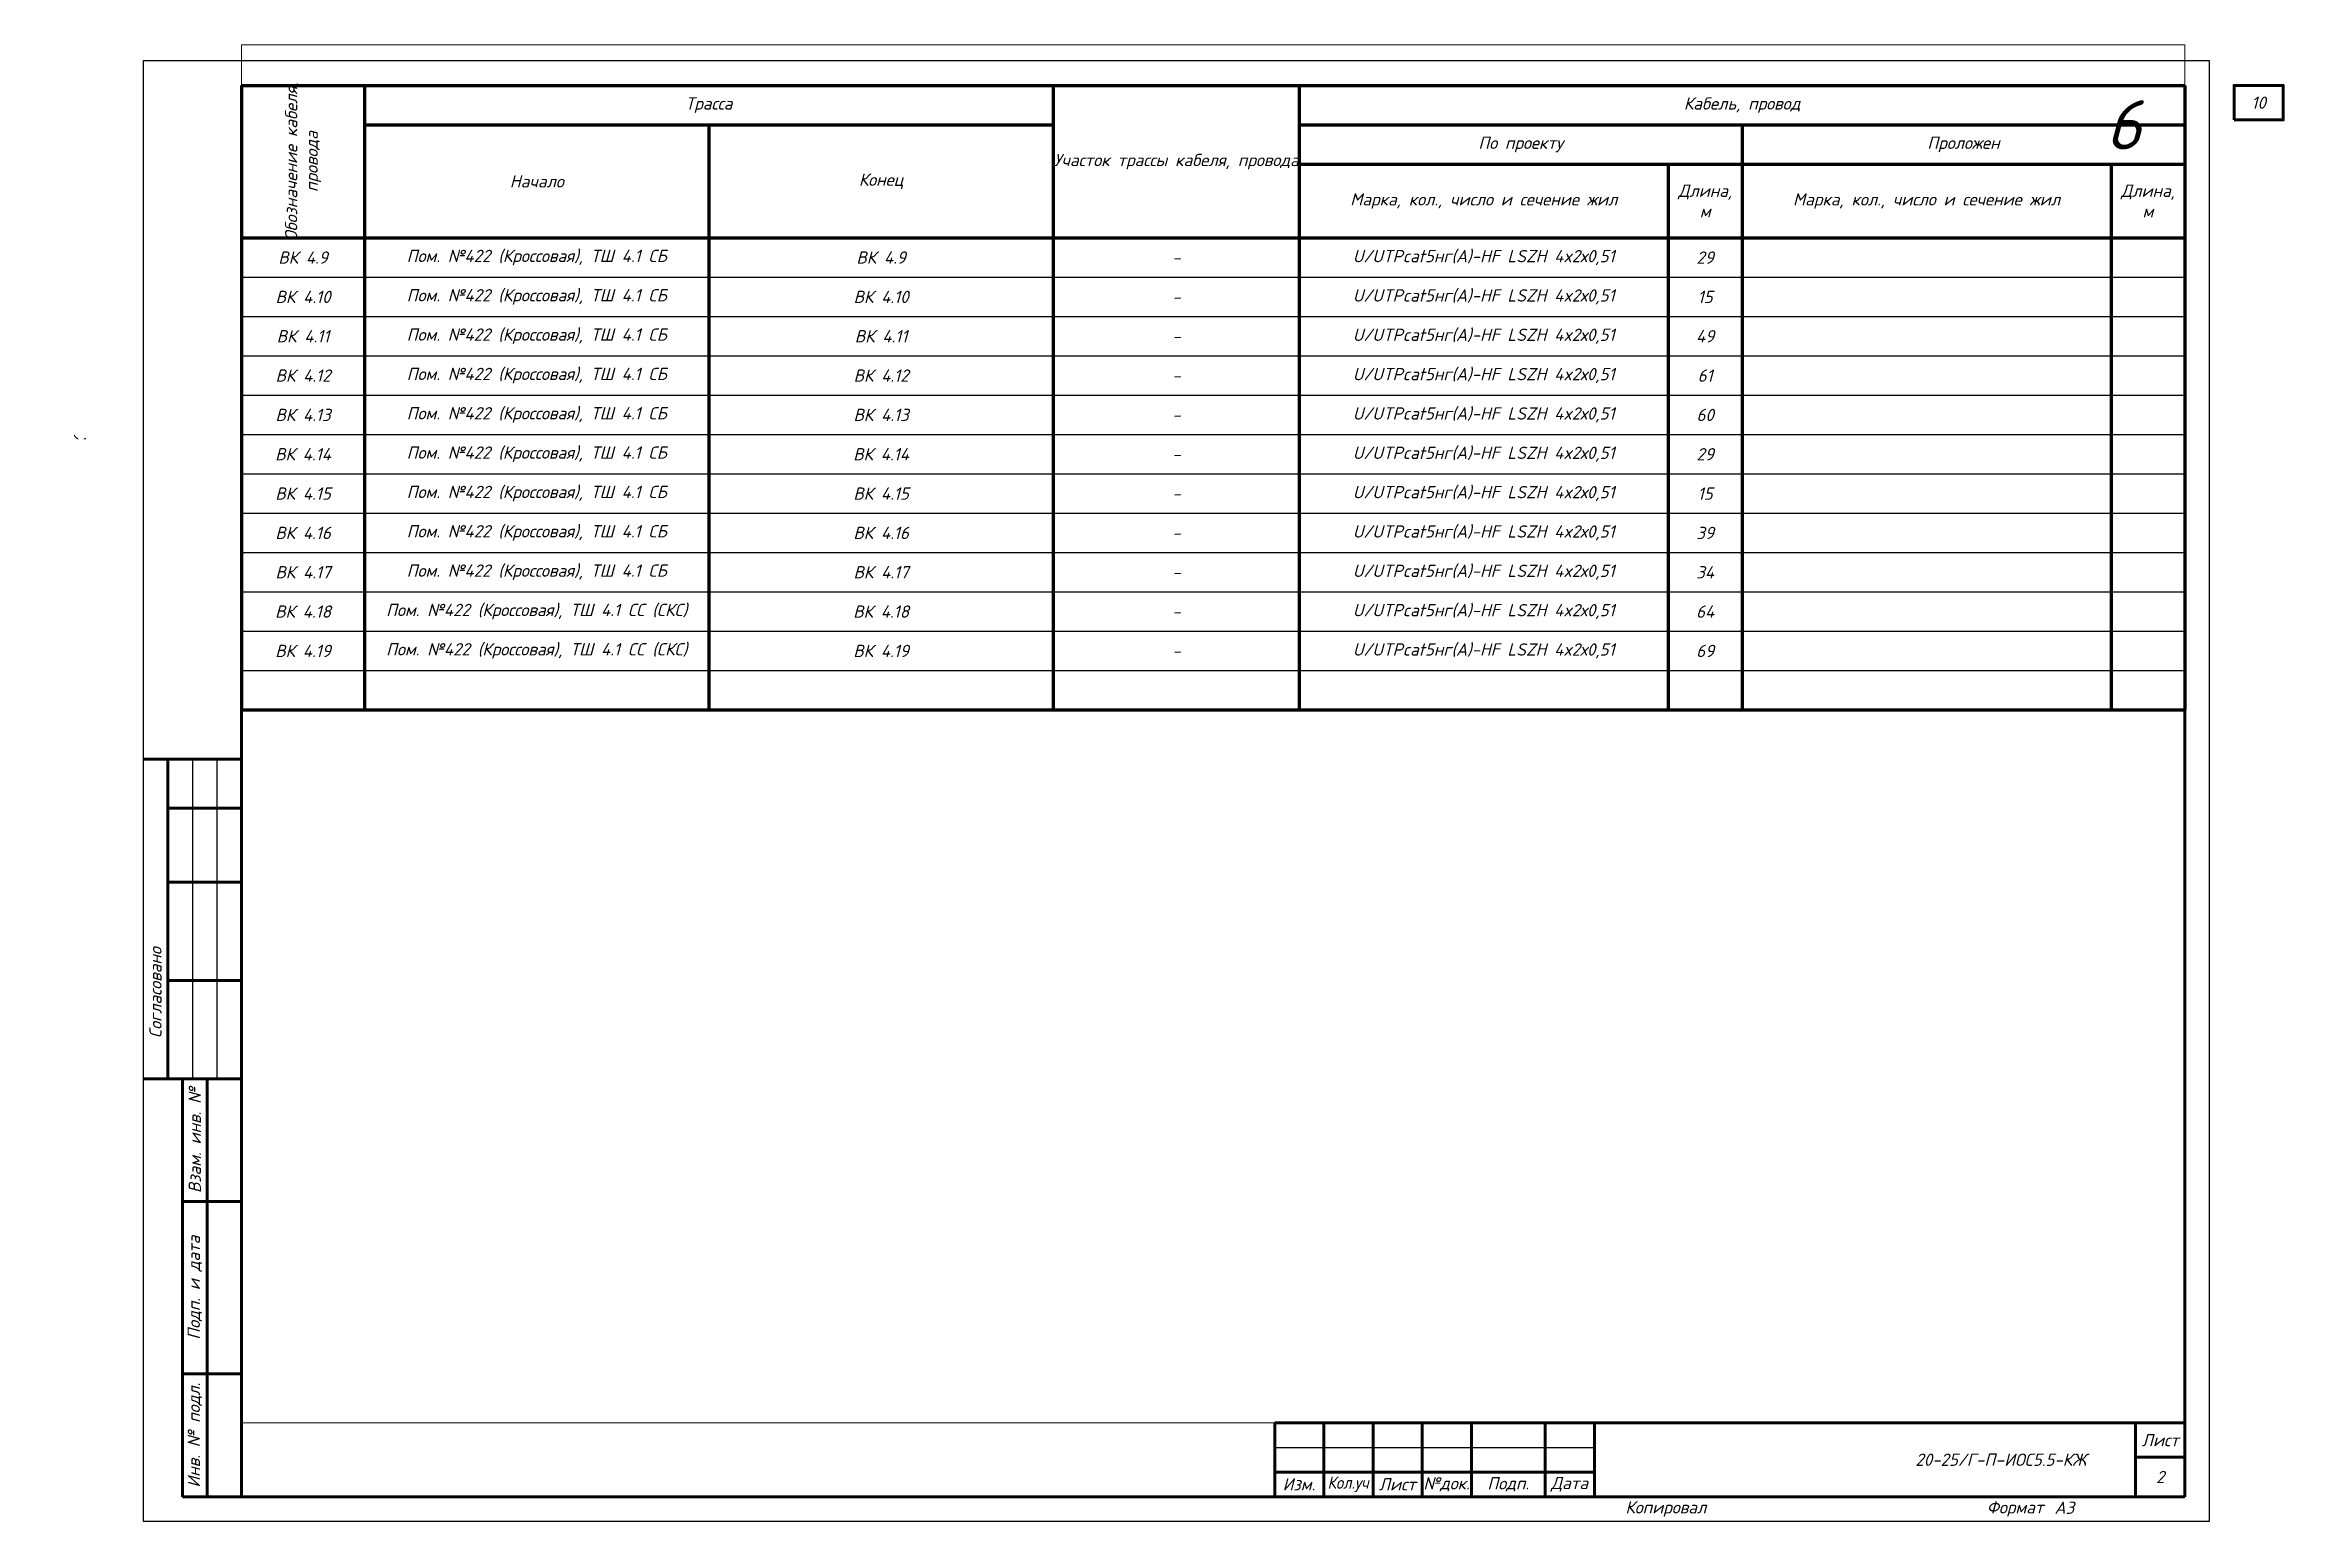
# Paper-space layout '5 Кабельный журнал (2)' of a CAD drawing. Header units: millimetres. Extents: x -20 to 435, y 0 to 300.
# The model-space entities are those that its viewports show. They can reach past a viewport. Long polylines and large blocks are cut down to what shows.
import ezdxf
from ezdxf.enums import TextEntityAlignment as Align

# ---------------------------------------------------------------- set-up
doc = ezdxf.new("R2010")
doc.units = ezdxf.units.MM
doc.layers.get('Defpoints').update_dxf_attribs({"color": 42})
doc.styles.add('ISOCPEUR', font='isocpeui.ttf', dxfattribs={"height": 2.5})

psp = doc.layouts.new('5 Кабельный журнал (2)')

msp = doc.modelspace()

# ---------------------------------------------------------------- texts
at = {"layer": 'Defpoints', "insert": (2482.5, 224), "char_height": 10, "width": 25, "attachment_point": 5, "style": 'ISOCPEUR'}
msp.add_mtext('6', dxfattribs=at)

# ---------------------------------------------------------------- blocks, each defined once
blk = doc.blocks.new('*U14')
at = {"linetype": 'Continuous', "lineweight": 25}
for p, q in [((420, 297), (0, 297)), ((0, 297), (0, 0)), ((420, 0), (420, 297)), ((10, 155), (10, 90)), ((15, 155), (15, 90)), ((230, 15), (295, 15)), ((0, 0), (420, 0))]:
    blk.add_line(p, q, dxfattribs=at)
at = {"linetype": 'Continuous', "lineweight": 60}
for p, q in [((415, 292), (20, 292)), ((20, 292), (20, 5)), ((415, 5), (415, 292)), ((20, 155), (0, 155)), ((5, 155), (5, 90)), ((20, 145), (5, 145)), ((20, 130), (5, 130)), ((20, 110), (5, 110)), ((20, 90), (0, 90)), ((8, 90), (8, 5)), ((13, 90), (13, 5)), ((8, 65), (20, 65)), ((8, 30), (20, 30)), ((230, 5), (230, 20)), ((230, 20), (415, 20)), ((240, 20), (240, 5)), ((250, 20), (250, 5)), ((260, 20), (260, 5)), ((270, 20), (270, 5)), ((285, 20), (285, 5)), ((295, 5), (295, 20)), ((405, 5), (405, 20)), ((415, 5), (415, 20)), ((230, 10), (295, 10)), ((405, 13), (415, 13)), ((8, 5), (20, 5)), ((20, 5), (415, 5)), ((230, 5), (415, 5))]:
    blk.add_line(p, q, dxfattribs=at)
at = {"lineweight": 60}
blk.add_lwpolyline([(425, 285), (435, 285), (435, 292), (425, 292)], close=True, dxfattribs=at)
at = {"linetype": 'Continuous', "rotation": 90, "style": 'ISOCPEUR'}
for s, insert, char_height, width, attachment_point in [('20_Главный_специалист_ВК', (-12.5, 176), 2.5, 19, 4), ('11.25', (-12.5, 215), 2.5, 10, 5), ('11.25', (-7.5, 215), 2.5, 10, 5), ('11.25', (-2.5, 215), 2.5, 10, 5), ('{\\W0.9;21_Главный_специалист_ЭОМ}', (-7.5, 176), 2.5, 19, 4), ('Согласовано', (-17.5, 172.5), 3, 35, 5), ('Гл. спец ВК', (-12.5, 156), 2.5, 19, 4), ('{\\W0.9;Гл. спец ЭОМ}', (-7.5, 156), 2.5, 19, 4), ('18_Главный_специалист_ОВ', (-2.5, 111), 2.5, 19, 4), ('11.25', (-12.5, 150), 2.5, 10, 5), ('11.25', (-7.5, 150), 2.5, 10, 5), ('11.25', (-2.5, 150), 2.5, 10, 5), ('19_Главный_конструктор', (-7.5, 111), 2.5, 19, 4), ('17_ГАП', (-12.5, 111), 2.5, 19, 4), ('Согласовано', (2.5, 107.5), 2.5, 35, 5), ('Гл. спец ОВ', (-2.5, 91), 2.5, 19, 4), ('Гл. констр. ', (-7.5, 91), 2.5, 19, 4), ('ГАП', (-12.5, 91), 2.5, 19, 4), ('Взам. инв. №', (10.5, 77.5), 2.5, 25, 5), ('Подп. и дата', (10.5, 47.5), 2.5, 35, 5), ('Инв. № подл.', (10.5, 17.5), 2.5, 25, 5)]:
    blk.add_mtext(s, dxfattribs=dict(at, insert=insert, char_height=char_height, width=width, attachment_point=attachment_point))
at = {"linetype": 'Continuous', "char_height": 2.5, "style": 'ISOCPEUR'}
for s, insert, width, attachment_point in [('\\pxt0;20-25/Г-П–ИОС5.5-КЖ', (395, 12.51), 100, 6), ('Копировал', (309.5, 2.5), 25, 5), ('Формат', (380.5, 2.5), 16, 5)]:
    blk.add_mtext(s, dxfattribs=dict(at, insert=insert, width=width, attachment_point=attachment_point))
at = {"char_height": 2.5, "attachment_point": 5, "style": 'ISOCPEUR'}
for s, insert, width in [('Лист', (410, 16.5), 10), ('Изм.', (234.92, 7.52), 10), ('{\\W0.9;Кол.уч}', (244.92, 7.52), 10), ('Лист', (254.92, 7.52), 10), ('№док.', (264.92, 7.52), 10), ('Подп.', (277.46, 7.52), 15.0758), ('Дата', (289.92, 7.52), 10)]:
    blk.add_mtext(s, dxfattribs=dict(at, insert=insert, width=width))
at = {"style": 'ISOCPEUR'}
for tag, p in [('Сквозная_нумерация', (430, 288.5)), ('Форма6_номер_листа', (410, 9))]:
    blk.add_attdef(tag, text='', height=2.5, dxfattribs=at).set_placement(p, align=Align.MIDDLE_CENTER)
blk.add_attdef('Форма6_дополнительный_шифр', text='', height=2.5, dxfattribs=at).set_placement((395, 12.69), align=Align.MIDDLE_LEFT)
at = {"style": 'ISOCPEUR', "flags": 8}
blk.add_attdef('Формат', (388.5, 1.5), '', height=2.5, dxfattribs=at)
blk.add_wipeout([(-20, 220), (-0.5, 220), (-0.5, 90), (-20, 90)])
blk = doc.blocks.new('*T1')
at = {"color": 0, "linetype": 'ByBlock', "lineweight": 70, "transparency": 16777216}
for p, q in [((0, 0), (395, 0)), ((0, 0), (0, -271.12)), ((25, 0), (25, -271.12)), ((165, 0), (165, -271.12)), ((215, 0), (215, -271.12)), ((395, 0), (395, -271.12)), ((420, 0), (815, 0)), ((420, 0), (420, -229)), ((445, 0), (445, -229)), ((585, 0), (585, -229)), ((635, 0), (635, -229)), ((815, 0), (815, -229)), ((840, 0), (1235, 0)), ((840, 0), (840, -271)), ((865, 0), (865, -271)), ((1005, 0), (1005, -271)), ((1055, 0), (1055, -271)), ((1235, 0), (1235, -271)), ((1260, 0), (1655, 0)), ((1260, 0), (1260, -271)), ((1285, 0), (1285, -271)), ((1425, 0), (1425, -271)), ((1475, 0), (1475, -271)), ((1655, 0), (1655, -271)), ((1680, 0), (2075, 0)), ((1680, 0), (1680, -271)), ((1705, 0), (1705, -271)), ((1845, 0), (1845, -271)), ((1895, 0), (1895, -271)), ((2075, 0), (2075, -271)), ((2100, 0), (2495, 0)), ((2100, 0), (2100, -271)), ((2125, 0), (2125, -271)), ((2265, 0), (2265, -271)), ((2315, 0), (2315, -271)), ((2495, 0), (2495, -271)), ((2520, 0), (2915, 0)), ((2520, 0), (2520, -127)), ((2545, 0), (2545, -127)), ((2685, 0), (2685, -127)), ((2735, 0), (2735, -127)), ((2915, 0), (2915, -127)), ((25, -8), (165, -8)), ((95, -8), (95, -271.12)), ((215, -8), (395, -8)), ((305, -8), (305, -271.12)), ((445, -8), (585, -8)), ((515, -8), (515, -229)), ((635, -8), (815, -8)), ((725, -8), (725, -229)), ((865, -8), (1005, -8)), ((935, -8), (935, -271)), ((1055, -8), (1235, -8)), ((1145, -8), (1145, -271)), ((1285, -8), (1425, -8)), ((1355, -8), (1355, -271)), ((1475, -8), (1655, -8)), ((1565, -8), (1565, -271)), ((1705, -8), (1845, -8)), ((1775, -8), (1775, -271)), ((1895, -8), (2075, -8)), ((1985, -8), (1985, -271)), ((2125, -8), (2265, -8)), ((2195, -8), (2195, -271)), ((2315, -8), (2495, -8)), ((2405, -8), (2405, -271)), ((2545, -8), (2685, -8)), ((2615, -8), (2615, -127)), ((2735, -8), (2915, -8)), ((2825, -8), (2825, -127)), ((215, -16), (395, -16)), ((290, -16), (290, -271.12)), ((380, -16), (380, -271.12)), ((635, -16), (815, -16)), ((710, -16), (710, -229)), ((800, -16), (800, -229)), ((1055, -16), (1235, -16)), ((1130, -16), (1130, -271)), ((1220, -16), (1220, -271)), ((1475, -16), (1655, -16)), ((1550, -16), (1550, -271)), ((1640, -16), (1640, -271)), ((1895, -16), (2075, -16)), ((1970, -16), (1970, -271)), ((2060, -16), (2060, -271)), ((2315, -16), (2495, -16)), ((2390, -16), (2390, -271)), ((2480, -16), (2480, -271)), ((2735, -16), (2915, -16)), ((2810, -16), (2810, -127)), ((2900, -16), (2900, -127)), ((0, -31), (395, -31)), ((2520, -127), (2915, -127))]:
    blk.add_line(p, q, dxfattribs=at)
at = {"color": 0, "linetype": 'ByBlock', "lineweight": 25, "transparency": 16777216}
for p, q in [((420, -31), (815, -31)), ((840, -31), (1235, -31)), ((1260, -31), (1655, -31)), ((1680, -31), (2075, -31)), ((2100, -31), (2495, -31)), ((2520, -31), (2915, -31)), ((0, -39), (395, -39)), ((420, -37), (815, -37)), ((840, -39), (1235, -39)), ((1260, -39), (1655, -39)), ((1680, -39), (2075, -39)), ((2100, -39), (2495, -39)), ((2520, -39), (2915, -39)), ((420, -45), (815, -45)), ((0, -47), (395, -47)), ((840, -47), (1235, -47)), ((1260, -47), (1655, -47)), ((1680, -47), (2075, -47)), ((2100, -47), (2495, -47)), ((2520, -47), (2915, -47)), ((420, -53), (815, -53)), ((0, -55), (395, -55)), ((840, -55), (1235, -55)), ((1260, -55), (1655, -55)), ((1680, -55), (2075, -55)), ((2100, -55), (2495, -55)), ((2520, -55), (2915, -55)), ((0, -63), (395, -63)), ((420, -61), (815, -61)), ((840, -63), (1235, -63)), ((1260, -63), (1655, -63)), ((1680, -63), (2075, -63)), ((2100, -63), (2495, -63)), ((2520, -63), (2915, -63)), ((0, -71), (395, -71)), ((420, -69), (815, -69)), ((840, -71), (1235, -71)), ((1260, -71), (1655, -71)), ((1680, -71), (2075, -71)), ((2100, -71), (2495, -71)), ((2520, -71), (2915, -71)), ((420, -77), (815, -77)), ((0, -79), (395, -79)), ((840, -79), (1235, -79)), ((1260, -79), (1655, -79)), ((1680, -79), (2075, -79)), ((2100, -79), (2495, -79)), ((2520, -79), (2915, -79)), ((420, -85), (815, -85)), ((0, -87), (395, -87)), ((840, -87), (1235, -87)), ((1260, -87), (1655, -87)), ((1680, -87), (2075, -87)), ((2100, -87), (2495, -87)), ((2520, -87), (2915, -87)), ((0, -95.12), (395, -95.12)), ((420, -93), (815, -93)), ((840, -95), (1235, -95)), ((1260, -95), (1655, -95)), ((1680, -95), (2075, -95)), ((2100, -95), (2495, -95)), ((2520, -95), (2915, -95)), ((0, -103.12), (395, -103.12)), ((420, -101), (815, -101)), ((840, -103), (1235, -103)), ((1260, -103), (1655, -103)), ((1680, -103), (2075, -103)), ((2100, -103), (2495, -103)), ((2520, -103), (2915, -103)), ((420, -109), (815, -109)), ((0, -111.12), (395, -111.12)), ((840, -111), (1235, -111)), ((1260, -111), (1655, -111)), ((1680, -111), (2075, -111)), ((2100, -111), (2495, -111)), ((2520, -111), (2915, -111)), ((420, -117), (815, -117)), ((0, -119.12), (395, -119.12)), ((840, -119), (1235, -119)), ((1260, -119), (1655, -119)), ((1680, -119), (2075, -119)), ((2100, -119), (2495, -119)), ((2520, -119), (2915, -119)), ((0, -127.12), (395, -127.12)), ((420, -125), (815, -125)), ((840, -127), (1235, -127)), ((1260, -127), (1655, -127)), ((1680, -127), (2075, -127)), ((2100, -127), (2495, -127)), ((0, -135.12), (395, -135.12)), ((420, -133), (815, -133)), ((840, -135), (1235, -135)), ((1260, -135), (1655, -135)), ((1680, -135), (2075, -135)), ((2100, -135), (2495, -135)), ((420, -141), (815, -141)), ((0, -143.12), (395, -143.12)), ((840, -143), (1235, -143)), ((1260, -143), (1655, -143)), ((1680, -143), (2075, -143)), ((2100, -143), (2495, -143)), ((420, -149), (815, -149)), ((0, -151.12), (395, -151.12)), ((840, -151), (1235, -151)), ((1260, -151), (1655, -151)), ((1680, -151), (2075, -151)), ((2100, -151), (2495, -151)), ((0, -159.12), (395, -159.12)), ((420, -157), (815, -157)), ((840, -159), (1235, -159)), ((1260, -159), (1655, -159)), ((1680, -159), (2075, -159)), ((2100, -159), (2495, -159)), ((0, -167.12), (395, -167.12)), ((420, -165), (815, -165)), ((840, -167), (1235, -167)), ((1260, -167), (1655, -167)), ((1680, -167), (2075, -167)), ((2100, -167), (2495, -167)), ((0, -175.12), (395, -175.12)), ((420, -173), (815, -173)), ((840, -175), (1235, -175)), ((1260, -175), (1655, -175)), ((1680, -175), (2075, -175)), ((2100, -175), (2495, -175)), ((420, -181), (815, -181)), ((0, -183.12), (395, -183.12)), ((840, -183), (1235, -183)), ((1260, -183), (1655, -183)), ((1680, -183), (2075, -183)), ((2100, -183), (2495, -183)), ((420, -189), (815, -189)), ((840, -191), (1235, -191)), ((1260, -191), (1655, -191)), ((1680, -191), (2075, -191)), ((2100, -191), (2495, -191)), ((0, -191.12), (395, -191.12)), ((0, -199.12), (395, -199.12)), ((420, -197), (815, -197)), ((840, -199), (1235, -199)), ((1260, -199), (1655, -199)), ((1680, -199), (2075, -199)), ((2100, -199), (2495, -199)), ((0, -207.12), (395, -207.12)), ((420, -205), (815, -205)), ((840, -207), (1235, -207)), ((1260, -207), (1655, -207)), ((1680, -207), (2075, -207)), ((2100, -207), (2495, -207)), ((420, -213), (815, -213)), ((0, -215.12), (395, -215.12)), ((840, -215), (1235, -215)), ((1260, -215), (1655, -215)), ((1680, -215), (2075, -215)), ((2100, -215), (2495, -215)), ((420, -221), (815, -221)), ((0, -223.12), (395, -223.12)), ((840, -223), (1235, -223)), ((1260, -223), (1655, -223)), ((1680, -223), (2075, -223)), ((2100, -223), (2495, -223)), ((0, -231.12), (395, -231.12)), ((420, -229), (815, -229)), ((840, -231), (1235, -231)), ((1260, -231), (1655, -231)), ((1680, -231), (2075, -231)), ((2100, -231), (2495, -231)), ((0, -239.12), (395, -239.12)), ((840, -239), (1235, -239)), ((1260, -239), (1655, -239)), ((1680, -239), (2075, -239)), ((2100, -239), (2495, -239)), ((0, -247.12), (395, -247.12)), ((840, -247), (1235, -247)), ((1260, -247), (1655, -247)), ((1680, -247), (2075, -247)), ((2100, -247), (2495, -247)), ((0, -255.12), (395, -255.12)), ((840, -255), (1235, -255)), ((1260, -255), (1655, -255)), ((1680, -255), (2075, -255)), ((2100, -255), (2495, -255)), ((0, -263.12), (395, -263.12)), ((840, -263), (1235, -263)), ((1260, -263), (1655, -263)), ((1680, -263), (2075, -263)), ((2100, -263), (2495, -263)), ((0, -271.12), (395, -271.12)), ((840, -271), (1235, -271)), ((1260, -271), (1655, -271)), ((1680, -271), (2075, -271)), ((2100, -271), (2495, -271))]:
    blk.add_line(p, q, dxfattribs=at)
at = {"transparency": 16777216, "char_height": 2.5, "width": 30.8, "attachment_point": 5, "rotation": 90, "style": 'ISOCPEUR'}
for insert in [(12.5, -15.5), (432.5, -15.5), (852.5, -15.5), (1272.5, -15.5), (1692.5, -15.5), (2112.5, -15.5), (2532.5, -15.5)]:
    blk.add_mtext('Обозначение кабеля,\\Pпровода', dxfattribs=dict(at, insert=insert))
at = {"transparency": 16777216, "char_height": 2.5, "attachment_point": 5, "style": 'ISOCPEUR'}
for s, insert, width in [('Трасса', (95, -4), 139.8), ('Кабель, провод', (305, -4), 179.8), ('Трасса', (515, -4), 139.8), ('Кабель, провод', (725, -4), 179.8), ('Трасса', (935, -4), 139.8), ('Кабель, провод', (1145, -4), 179.8), ('Трасса', (1355, -4), 139.8), ('Кабель, провод', (1565, -4), 179.8), ('Трасса', (1775, -4), 139.8), ('Кабель, провод', (1985, -4), 179.8), ('Трасса', (2195, -4), 139.8), ('Кабель, провод', (2405, -4), 179.8), ('Трасса', (2615, -4), 139.8), ('Кабель, провод', (2825, -4), 179.8), ('По проекту', (260, -12), 89.8), ('Проложен', (350, -12), 89.8), ('По проекту', (680, -12), 89.8), ('Проложен', (770, -12), 89.8), ('По проекту', (1100, -12), 89.8), ('Проложен', (1190, -12), 89.8), ('По проекту', (1520, -12), 89.8), ('Проложен', (1610, -12), 89.8), ('По проекту', (1940, -12), 89.8), ('Проложен', (2030, -12), 89.8), ('По проекту', (2360, -12), 89.8), ('Проложен', (2450, -12), 89.8), ('По проекту', (2780, -12), 89.8), ('Проложен', (2870, -12), 89.8), ('Конец', (130, -19.5), 69.8), ('Участок трассы кабеля, провода', (190, -15.5), 49.8), ('Конец', (550, -19.5), 69.8), ('Участок трассы кабеля, провода', (610, -15.5), 49.8), ('Конец', (970, -19.5), 69.8), ('Участок трассы кабеля, провода', (1030, -15.5), 49.8), ('Конец', (1390, -19.5), 69.8), ('Участок трассы кабеля, провода', (1450, -15.5), 49.8), ('Конец', (1810, -19.5), 69.8), ('Участок трассы кабеля, провода', (1870, -15.5), 49.8), ('Конец', (2230, -19.5), 69.8), ('Участок трассы кабеля, провода', (2290, -15.5), 49.8), ('Конец', (2650, -19.5), 69.8), ('Участок трассы кабеля, провода', (2710, -15.5), 49.8), ('Начало', (60, -19.5), 69.8), ('Марка, кол., число и сечение жил', (252.5, -23.5), 74.8), ('Длина,\\Pм', (297.5, -23.5), 14.8), ('Марка, кол., число и сечение жил', (342.5, -23.5), 74.8), ('Длина,\\Pм', (387.5, -23.5), 14.8), ('Начало', (480, -19.5), 69.8), ('Марка, кол., число и сечение жил', (672.5, -23.5), 74.8), ('Длина,\\Pм', (717.5, -23.5), 14.8), ('Марка, кол., число и сечение жил', (762.5, -23.5), 74.8), ('Длина,\\Pм', (807.5, -23.5), 14.8), ('Начало', (900, -19.5), 69.8), ('Марка, кол., число и сечение жил', (1092.5, -23.5), 74.8), ('Длина,\\Pм', (1137.5, -23.5), 14.8), ('Марка, кол., число и сечение жил', (1182.5, -23.5), 74.8), ('Длина,\\Pм', (1227.5, -23.5), 14.8), ('Начало', (1320, -19.5), 69.8), ('Марка, кол., число и сечение жил', (1512.5, -23.5), 74.8), ('Длина,\\Pм', (1557.5, -23.5), 14.8), ('Марка, кол., число и сечение жил', (1602.5, -23.5), 74.8), ('Длина,\\Pм', (1647.5, -23.5), 14.8), ('Начало', (1740, -19.5), 69.8), ('Марка, кол., число и сечение жил', (1932.5, -23.5), 74.8), ('Длина,\\Pм', (1977.5, -23.5), 14.8), ('Марка, кол., число и сечение жил', (2022.5, -23.5), 74.8), ('Длина,\\Pм', (2067.5, -23.5), 14.8), ('Начало', (2160, -19.5), 69.8), ('Марка, кол., число и сечение жил', (2352.5, -23.5), 74.8), ('Длина,\\Pм', (2397.5, -23.5), 14.8), ('Марка, кол., число и сечение жил', (2442.5, -23.5), 74.8), ('Длина,\\Pм', (2487.5, -23.5), 14.8), ('Начало', (2580, -19.5), 69.8), ('Марка, кол., число и сечение жил', (2772.5, -23.5), 74.8), ('Длина,\\Pм', (2817.5, -23.5), 14.8), ('Марка, кол., число и сечение жил', (2862.5, -23.5), 74.8), ('Длина,\\Pм', (2907.5, -23.5), 14.8), ('5', (297.5, -35), 14.8), ('СОТ-СБ1.2', (432.5, -34), 24.8), ('Пом. №124 (Серверная), ТШ1.1 СБ', (480, -34), 69.8), ('Пом. №141 (Кроссовая), ТШ 1.2 СБ', (550, -34), 69.8), ('-', (610, -34), 49.8), ('ОБР-В-нг(А)-LSLTx 4 G.651-400H (OM3)', (672.5, -34), 74.8), ('96', (717.5, -34), 14.8), ('ВК 1.12', (852.5, -35), 24.8), ('Пом. №124 (Серверная), ТШ1.1 СБ', (900, -35), 69.8), ('ВК 1.12', (970, -35), 69.8), ('-', (1030, -35), 49.8), ('U/UTPcat5нг(А)-HF LSZH 4x2х0,51', (1092.5, -35), 74.8), ('69', (1137.5, -35), 14.8), ('ВКУ 1.6', (1272.5, -35), 24.8), ('Пом. №124 (Серверная), ТШ1.1 СБ', (1320, -35), 69.8), ('ВКУ 1.6', (1390, -35), 69.8), ('-', (1450, -35), 49.8), ('U/UTPcat5нг(А)-HF LSZH 4x2х0,51', (1512.5, -35), 74.8), ('43', (1557.5, -35), 14.8), ('ВКУ 1.36', (1692.5, -35), 24.8), ('Пом. №141 (Кроссовая), ТШ 1.2 СБ', (1740, -35), 69.8), ('ВКУ 1.36', (1810, -35), 69.8), ('-', (1870, -35), 49.8), ('U/UTPcat5нг(А)-HF LSZH 4x2х0,51', (1932.5, -35), 74.8), ('56', (1977.5, -35), 14.8), ('ВК 3.5', (2112.5, -35), 24.8), ('Пом. №322 (Кроссовая), ТШ 3.1 СБ', (2160, -35), 69.8), ('ВК 3.5', (2230, -35), 69.8), ('-', (2290, -35), 49.8), ('U/UTPcat5нг(А)-HF LSZH 4x2х0,51', (2352.5, -35), 74.8), ('52', (2397.5, -35), 14.8), ('ВК 4.9', (2532.5, -35), 24.8), ('Пом. №422 (Кроссовая), ТШ 4.1 СБ', (2580, -35), 69.8), ('ВК 4.9', (2650, -35), 69.8), ('-', (2710, -35), 49.8), ('U/UTPcat5нг(А)-HF LSZH 4x2х0,51', (2772.5, -35), 74.8), ('29', (2817.5, -35), 14.8), ('СОТ-СБ2.1', (432.5, -41), 24.8), ('Пом. №124 (Серверная), ТШ1.1 СБ', (480, -41), 69.8), ('Пом. №220 (Кроссовая), ТШ 2.1 СБ', (550, -41), 69.8), ('ОБР-В-нг(А)-LSLTx 4 G.651-400H (OM3)', (672.5, -41), 74.8), ('48', (717.5, -41), 14.8), ('5', (297.5, -43), 14.8), ('-', (610, -41), 49.8), ('ВК 1.13', (852.5, -43), 24.8), ('Пом. №124 (Серверная), ТШ1.1 СБ', (900, -43), 69.8), ('ВК 1.13', (970, -43), 69.8), ('-', (1030, -43), 49.8), ('U/UTPcat5нг(А)-HF LSZH 4x2х0,51', (1092.5, -43), 74.8), ('73', (1137.5, -43), 14.8), ('ВКУ 1.7', (1272.5, -43), 24.8), ('Пом. №124 (Серверная), ТШ1.1 СБ', (1320, -43), 69.8), ('ВКУ 1.7', (1390, -43), 69.8), ('-', (1450, -43), 49.8), ('U/UTPcat5нг(А)-HF LSZH 4x2х0,51', (1512.5, -43), 74.8), ('39', (1557.5, -43), 14.8), ('ВКУ 1.37', (1692.5, -43), 24.8), ('Пом. №141 (Кроссовая), ТШ 1.2 СБ', (1740, -43), 69.8), ('ВКУ 1.37', (1810, -43), 69.8), ('-', (1870, -43), 49.8), ('U/UTPcat5нг(А)-HF LSZH 4x2х0,51', (1932.5, -43), 74.8), ('56', (1977.5, -43), 14.8), ('ВК 3.6', (2112.5, -43), 24.8), ('Пом. №322 (Кроссовая), ТШ 3.1 СБ', (2160, -43), 69.8), ('ВК 3.6', (2230, -43), 69.8), ('-', (2290, -43), 49.8), ('U/UTPcat5нг(А)-HF LSZH 4x2х0,51', (2352.5, -43), 74.8), ('46', (2397.5, -43), 14.8), ('ВК 4.10', (2532.5, -43), 24.8), ('Пом. №422 (Кроссовая), ТШ 4.1 СБ', (2580, -43), 69.8), ('ВК 4.10', (2650, -43), 69.8), ('-', (2710, -43), 49.8), ('U/UTPcat5нг(А)-HF LSZH 4x2х0,51', (2772.5, -43), 74.8), ('15', (2817.5, -43), 14.8), ('5', (297.5, -51), 14.8), ('СОТ-СБ2.2', (432.5, -49), 24.8), ('Пом. №124 (Серверная), ТШ1.1 СБ', (480, -49), 69.8), ('Пом. №228 (Кроссовая), ТШ 2.2 СБ', (550, -49), 69.8), ('-', (610, -49), 49.8), ('ОБР-В-нг(А)-LSLTx 4 G.651-400H (OM3)', (672.5, -49), 74.8), ('60', (717.5, -49), 14.8), ('ВК 1.14', (852.5, -51), 24.8), ('Пом. №124 (Серверная), ТШ1.1 СБ', (900, -51), 69.8), ('ВК 1.14', (970, -51), 69.8), ('U/UTPcat5нг(А)-HF LSZH 4x2х0,51', (1092.5, -51), 74.8), ('67', (1137.5, -51), 14.8), ('ВКУ 1.8', (1272.5, -51), 24.8), ('Пом. №124 (Серверная), ТШ1.1 СБ', (1320, -51), 69.8), ('ВКУ 1.8', (1390, -51), 69.8), ('U/UTPcat5нг(А)-HF LSZH 4x2х0,51', (1512.5, -51), 74.8), ('39', (1557.5, -51), 14.8), ('ВКУ 1.38', (1692.5, -51), 24.8), ('Пом. №141 (Кроссовая), ТШ 1.2 СБ', (1740, -51), 69.8), ('ВКУ 1.38', (1810, -51), 69.8), ('U/UTPcat5нг(А)-HF LSZH 4x2х0,51', (1932.5, -51), 74.8), ('37', (1977.5, -51), 14.8), ('ВК 3.7', (2112.5, -51), 24.8), ('Пом. №322 (Кроссовая), ТШ 3.1 СБ', (2160, -51), 69.8), ('ВК 3.7', (2230, -51), 69.8), ('U/UTPcat5нг(А)-HF LSZH 4x2х0,51', (2352.5, -51), 74.8), ('66', (2397.5, -51), 14.8), ('ВК 4.11', (2532.5, -51), 24.8), ('Пом. №422 (Кроссовая), ТШ 4.1 СБ', (2580, -51), 69.8), ('ВК 4.11', (2650, -51), 69.8), ('U/UTPcat5нг(А)-HF LSZH 4x2х0,51', (2772.5, -51), 74.8), ('49', (2817.5, -51), 14.8), ('-', (1030, -51), 49.8), ('-', (1450, -51), 49.8), ('-', (1870, -51), 49.8), ('-', (2290, -51), 49.8), ('-', (2710, -51), 49.8), ('5', (297.5, -59), 14.8), ('СОТ-СБ3.1', (432.5, -57), 24.8), ('Пом. №124 (Серверная), ТШ1.1 СБ', (480, -57), 69.8), ('Пом. №322 (Кроссовая), ТШ 3.1 СБ', (550, -57), 69.8), ('-', (610, -57), 49.8), ('ОБР-В-нг(А)-LSLTx 4 G.651-400H (OM3)', (672.5, -57), 74.8), ('54', (717.5, -57), 14.8), ('ВК 1.15', (852.5, -59), 24.8), ('Пом. №124 (Серверная), ТШ1.1 СБ', (900, -59), 69.8), ('ВК 1.15', (970, -59), 69.8), ('-', (1030, -59), 49.8), ('U/UTPcat5нг(А)-HF LSZH 4x2х0,51', (1092.5, -59), 74.8), ('82', (1137.5, -59), 14.8), ('ВКУ 1.9', (1272.5, -59), 24.8), ('Пом. №124 (Серверная), ТШ1.1 СБ', (1320, -59), 69.8), ('ВКУ 1.9', (1390, -59), 69.8), ('-', (1450, -59), 49.8), ('U/UTPcat5нг(А)-HF LSZH 4x2х0,51', (1512.5, -59), 74.8), ('73', (1557.5, -59), 14.8), ('ВК 2.1', (1692.5, -59), 24.8), ('Пом. №220 (Кроссовая), ТШ 2.1 СБ', (1740, -59), 69.8), ('ВК 2.1', (1810, -59), 69.8), ('-', (1870, -59), 49.8), ('U/UTPcat5нг(А)-HF LSZH 4x2х0,51', (1932.5, -59), 74.8), ('17', (1977.5, -59), 14.8), ('ВК 3.8', (2112.5, -59), 24.8), ('Пом. №322 (Кроссовая), ТШ 3.1 СБ', (2160, -59), 69.8), ('ВК 3.8', (2230, -59), 69.8), ('-', (2290, -59), 49.8), ('U/UTPcat5нг(А)-HF LSZH 4x2х0,51', (2352.5, -59), 74.8), ('48', (2397.5, -59), 14.8), ('ВК 4.12', (2532.5, -59), 24.8), ('Пом. №422 (Кроссовая), ТШ 4.1 СБ', (2580, -59), 69.8), ('ВК 4.12', (2650, -59), 69.8), ('-', (2710, -59), 49.8), ('U/UTPcat5нг(А)-HF LSZH 4x2х0,51', (2772.5, -59), 74.8), ('61', (2817.5, -59), 14.8), ('Пом. №124 (Серверная), ТШ1.1 СБ', (480, -65), 69.8), ('Пом. №328 (Кроссовая), ТШ 3.2 СБ', (550, -65), 69.8), ('ОБР-В-нг(А)-LSLTx 4 G.651-400H (OM3)', (672.5, -65), 74.8), ('5', (297.5, -67), 14.8), ('СОТ-СБ3.2', (432.5, -65), 24.8), ('-', (610, -65), 49.8), ('48', (717.5, -65), 14.8), ('ВК 1.16', (852.5, -67), 24.8), ('Пом. №124 (Серверная), ТШ1.1 СБ', (900, -67), 69.8), ('ВК 1.16', (970, -67), 69.8), ('-', (1030, -67), 49.8), ('U/UTPcat5нг(А)-HF LSZH 4x2х0,51', (1092.5, -67), 74.8), ('88', (1137.5, -67), 14.8), ('ВКУ 1.10', (1272.5, -67), 24.8), ('Пом. №124 (Серверная), ТШ1.1 СБ', (1320, -67), 69.8), ('ВКУ 1.10', (1390, -67), 69.8), ('-', (1450, -67), 49.8), ('U/UTPcat5нг(А)-HF LSZH 4x2х0,51', (1512.5, -67), 74.8), ('73', (1557.5, -67), 14.8), ('ВК 2.2', (1692.5, -67), 24.8), ('Пом. №220 (Кроссовая), ТШ 2.1 СБ', (1740, -67), 69.8), ('ВК 2.2', (1810, -67), 69.8), ('-', (1870, -67), 49.8), ('U/UTPcat5нг(А)-HF LSZH 4x2х0,51', (1932.5, -67), 74.8), ('13', (1977.5, -67), 14.8), ('ВК 3.9', (2112.5, -67), 24.8), ('Пом. №322 (Кроссовая), ТШ 3.1 СБ', (2160, -67), 69.8), ('ВК 3.9', (2230, -67), 69.8), ('-', (2290, -67), 49.8), ('U/UTPcat5нг(А)-HF LSZH 4x2х0,51', (2352.5, -67), 74.8), ('48', (2397.5, -67), 14.8), ('ВК 4.13', (2532.5, -67), 24.8), ('Пом. №422 (Кроссовая), ТШ 4.1 СБ', (2580, -67), 69.8), ('ВК 4.13', (2650, -67), 69.8), ('-', (2710, -67), 49.8), ('U/UTPcat5нг(А)-HF LSZH 4x2х0,51', (2772.5, -67), 74.8), ('60', (2817.5, -67), 14.8), ('СОТ-СБ4.1', (432.5, -73), 24.8), ('Пом. №124 (Серверная), ТШ1.1 СБ', (480, -73), 69.8), ('Пом. №422 (Кроссовая), ТШ 4.1 СБ', (550, -73), 69.8), ('ОБР-В-нг(А)-LSLTx 4 G.651-400H (OM3)', (672.5, -73), 74.8), ('60', (717.5, -73), 14.8), ('5', (297.5, -75), 14.8), ('-', (610, -73), 49.8), ('ВК 1.17', (852.5, -75), 24.8), ('Пом. №141 (Кроссовая), ТШ 1.2 СБ', (900, -75), 69.8), ('ВК 1.17', (970, -75), 69.8), ('-', (1030, -75), 49.8), ('U/UTPcat5нг(А)-HF LSZH 4x2х0,51', (1092.5, -75), 74.8), ('35', (1137.5, -75), 14.8), ('ВКУ 1.11', (1272.5, -75), 24.8), ('Пом. №124 (Серверная), ТШ1.1 СБ', (1320, -75), 69.8), ('ВКУ 1.11', (1390, -75), 69.8), ('-', (1450, -75), 49.8), ('U/UTPcat5нг(А)-HF LSZH 4x2х0,51', (1512.5, -75), 74.8), ('82', (1557.5, -75), 14.8), ('ВК 2.3', (1692.5, -75), 24.8), ('Пом. №220 (Кроссовая), ТШ 2.1 СБ', (1740, -75), 69.8), ('ВК 2.3', (1810, -75), 69.8), ('-', (1870, -75), 49.8), ('U/UTPcat5нг(А)-HF LSZH 4x2х0,51', (1932.5, -75), 74.8), ('72', (1977.5, -75), 14.8), ('ВК 3.10', (2112.5, -75), 24.8), ('Пом. №322 (Кроссовая), ТШ 3.1 СБ', (2160, -75), 69.8), ('ВК 3.10', (2230, -75), 69.8), ('-', (2290, -75), 49.8), ('U/UTPcat5нг(А)-HF LSZH 4x2х0,51', (2352.5, -75), 74.8), ('61', (2397.5, -75), 14.8), ('ВК 4.14', (2532.5, -75), 24.8), ('Пом. №422 (Кроссовая), ТШ 4.1 СБ', (2580, -75), 69.8), ('ВК 4.14', (2650, -75), 69.8), ('-', (2710, -75), 49.8), ('U/UTPcat5нг(А)-HF LSZH 4x2х0,51', (2772.5, -75), 74.8), ('29', (2817.5, -75), 14.8), ('5', (297.5, -83), 14.8), ('СОТ-АРМ', (432.5, -81), 24.8), ('Пом. №124 (Серверная), ТШ1.1 СБ', (480, -81), 69.8), ('АРМ СОТ пом. №122(Помещение охраны)', (550, -81), 69.8), ('-', (610, -81), 49.8), ('U/UTPcat5нг(А)-HF LSZH 4x2х0,51', (672.5, -81), 74.8), ('35', (717.5, -81), 14.8), ('ВК 1.18', (852.5, -83), 24.8), ('Пом. №141 (Кроссовая), ТШ 1.2 СБ', (900, -83), 69.8), ('ВК 1.18', (970, -83), 69.8), ('U/UTPcat5нг(А)-HF LSZH 4x2х0,51', (1092.5, -83), 74.8), ('23', (1137.5, -83), 14.8), ('ВКУ 1.12', (1272.5, -83), 24.8), ('Пом. №124 (Серверная), ТШ1.1 СБ', (1320, -83), 69.8), ('ВКУ 1.12', (1390, -83), 69.8), ('U/UTPcat5нг(А)-HF LSZH 4x2х0,51', (1512.5, -83), 74.8), ('82', (1557.5, -83), 14.8), ('ВК 2.4', (1692.5, -83), 24.8), ('Пом. №220 (Кроссовая), ТШ 2.1 СБ', (1740, -83), 69.8), ('ВК 2.4', (1810, -83), 69.8), ('U/UTPcat5нг(А)-HF LSZH 4x2х0,51', (1932.5, -83), 74.8), ('54', (1977.5, -83), 14.8), ('ВК 3.11', (2112.5, -83), 24.8), ('Пом. №322 (Кроссовая), ТШ 3.1 СБ', (2160, -83), 69.8), ('ВК 3.11', (2230, -83), 69.8), ('U/UTPcat5нг(А)-HF LSZH 4x2х0,51', (2352.5, -83), 74.8), ('60', (2397.5, -83), 14.8), ('ВК 4.15', (2532.5, -83), 24.8), ('Пом. №422 (Кроссовая), ТШ 4.1 СБ', (2580, -83), 69.8), ('ВК 4.15', (2650, -83), 69.8), ('U/UTPcat5нг(А)-HF LSZH 4x2х0,51', (2772.5, -83), 74.8), ('15', (2817.5, -83), 14.8), ('-', (1030, -83), 49.8), ('-', (1450, -83), 49.8), ('-', (1870, -83), 49.8), ('-', (2290, -83), 49.8), ('-', (2710, -83), 49.8), ('Таблица пропуска', (60, -91.06), 69.8), ('5', (297.5, -91.06), 14.8), ('ВК 0.1', (432.5, -89), 24.8), ('Пом. №141 (Кроссовая), ТШ 1.2 СБ', (480, -89), 69.8), ('ВК 0.1', (550, -89), 69.8), ('-', (610, -89), 49.8), ('U/UTPcat5нг(А)-HF LSZH 4x2х0,51', (672.5, -89), 74.8), ('48', (717.5, -89), 14.8), ('ВК 1.19', (852.5, -91), 24.8), ('Пом. №141 (Кроссовая), ТШ 1.2 СБ', (900, -91), 69.8), ('ВК 1.19', (970, -91), 69.8), ('U/UTPcat5нг(А)-HF LSZH 4x2х0,51', (1092.5, -91), 74.8), ('35', (1137.5, -91), 14.8), ('ВКУ 1.13', (1272.5, -91), 24.8), ('Пом. №124 (Серверная), ТШ1.1 СБ', (1320, -91), 69.8), ('ВКУ 1.13', (1390, -91), 69.8), ('U/UTPcat5нг(А)-HF LSZH 4x2х0,51', (1512.5, -91), 74.8), ('93', (1557.5, -91), 14.8), ('ВК 2.5', (1692.5, -91), 24.8), ('Пом. №220 (Кроссовая), ТШ 2.1 СБ', (1740, -91), 69.8), ('ВК 2.5', (1810, -91), 69.8), ('U/UTPcat5нг(А)-HF LSZH 4x2х0,51', (1932.5, -91), 74.8), ('23', (1977.5, -91), 14.8), ('ВК 3.12', (2112.5, -91), 24.8), ('Пом. №322 (Кроссовая), ТШ 3.1 СБ', (2160, -91), 69.8), ('ВК 3.12', (2230, -91), 69.8), ('U/UTPcat5нг(А)-HF LSZH 4x2х0,51', (2352.5, -91), 74.8), ('34', (2397.5, -91), 14.8), ('ВК 4.16', (2532.5, -91), 24.8), ('Пом. №422 (Кроссовая), ТШ 4.1 СБ', (2580, -91), 69.8), ('ВК 4.16', (2650, -91), 69.8), ('U/UTPcat5нг(А)-HF LSZH 4x2х0,51', (2772.5, -91), 74.8), ('39', (2817.5, -91), 14.8), ('Пом. №141 (Кроссовая), ТШ 1.2 СБ', (480, -97), 69.8), ('U/UTPcat5нг(А)-HF LSZH 4x2х0,51', (672.5, -97), 74.8), ('-', (1030, -91), 49.8), ('-', (1450, -91), 49.8), ('-', (1870, -91), 49.8), ('-', (2290, -91), 49.8), ('-', (2710, -91), 49.8), ('5', (297.5, -99.12), 14.8), ('ВК 0.2', (432.5, -97), 24.8), ('ВК 0.2', (550, -97), 69.8), ('-', (610, -97), 49.8), ('97', (717.5, -97), 14.8), ('ВК 1.20', (852.5, -99), 24.8), ('Пом. №141 (Кроссовая), ТШ 1.2 СБ', (900, -99), 69.8), ('ВК 1.20', (970, -99), 69.8), ('-', (1030, -99), 49.8), ('U/UTPcat5нг(А)-HF LSZH 4x2х0,51', (1092.5, -99), 74.8), ('13', (1137.5, -99), 14.8), ('ВКУ 1.14', (1272.5, -99), 24.8), ('Пом. №124 (Серверная), ТШ1.1 СБ', (1320, -99), 69.8), ('ВКУ 1.14', (1390, -99), 69.8), ('-', (1450, -99), 49.8), ('U/UTPcat5нг(А)-HF LSZH 4x2х0,51', (1512.5, -99), 74.8), ('93', (1557.5, -99), 14.8), ('ВК 2.6', (1692.5, -99), 24.8), ('Пом. №220 (Кроссовая), ТШ 2.1 СБ', (1740, -99), 69.8), ('ВК 2.6', (1810, -99), 69.8), ('-', (1870, -99), 49.8), ('U/UTPcat5нг(А)-HF LSZH 4x2х0,51', (1932.5, -99), 74.8), ('46', (1977.5, -99), 14.8), ('ВК 3.13', (2112.5, -99), 24.8), ('Пом. №322 (Кроссовая), ТШ 3.1 СБ', (2160, -99), 69.8), ('ВК 3.13', (2230, -99), 69.8), ('-', (2290, -99), 49.8), ('U/UTPcat5нг(А)-HF LSZH 4x2х0,51', (2352.5, -99), 74.8), ('49', (2397.5, -99), 14.8), ('ВК 4.17', (2532.5, -99), 24.8), ('Пом. №422 (Кроссовая), ТШ 4.1 СБ', (2580, -99), 69.8), ('ВК 4.17', (2650, -99), 69.8), ('-', (2710, -99), 49.8), ('U/UTPcat5нг(А)-HF LSZH 4x2х0,51', (2772.5, -99), 74.8), ('34', (2817.5, -99), 14.8), ('ВК 0.3', (432.5, -105), 24.8), ('Пом. №124 (Серверная), ТШ1.1 СБ', (480, -105), 69.8), ('ВК 0.3', (550, -105), 69.8), ('U/UTPcat5нг(А)-HF LSZH 4x2х0,51', (672.5, -105), 74.8), ('64', (717.5, -105), 14.8), ('5', (297.5, -107.12), 14.8), ('-', (610, -105), 49.8), ('ВК 1.21', (852.5, -107), 24.8), ('Пом. №141 (Кроссовая), ТШ 1.2 СБ', (900, -107), 69.8), ('ВК 1.21', (970, -107), 69.8), ('-', (1030, -107), 49.8), ('U/UTPcat5нг(А)-HF LSZH 4x2х0,51', (1092.5, -107), 74.8), ('20', (1137.5, -107), 14.8), ('ВКУ 1.15', (1272.5, -107), 24.8), ('Пом. №124 (Серверная), ТШ1.1 СБ', (1320, -107), 69.8), ('ВКУ 1.15', (1390, -107), 69.8), ('-', (1450, -107), 49.8), ('U/UTPcat5нг(А)-HF LSZH 4x2х0,51', (1512.5, -107), 74.8), ('85', (1557.5, -107), 14.8), ('ВК 2.7', (1692.5, -107), 24.8), ('Пом. №220 (Кроссовая), ТШ 2.1 СБ', (1740, -107), 69.8), ('ВК 2.7', (1810, -107), 69.8), ('-', (1870, -107), 49.8), ('U/UTPcat5нг(А)-HF LSZH 4x2х0,51', (1932.5, -107), 74.8), ('30', (1977.5, -107), 14.8), ('ВК 3.14', (2112.5, -107), 24.8), ('Пом. №328 (Кроссовая), ТШ 3.2 СБ', (2160, -107), 69.8), ('ВК 3.14', (2230, -107), 69.8), ('-', (2290, -107), 49.8), ('U/UTPcat5нг(А)-HF LSZH 4x2х0,51', (2352.5, -107), 74.8), ('64', (2397.5, -107), 14.8), ('ВК 4.18', (2532.5, -107), 24.8), ('Пом. №422 (Кроссовая), ТШ 4.1 СС (СКС)', (2580, -107), 69.8), ('ВК 4.18', (2650, -107), 69.8), ('-', (2710, -107), 49.8), ('U/UTPcat5нг(А)-HF LSZH 4x2х0,51', (2772.5, -107), 74.8), ('64', (2817.5, -107), 14.8), ('ВК 0.4', (432.5, -113), 24.8), ('Пом. №124 (Серверная), ТШ1.1 СБ', (480, -113), 69.8), ('ВК 0.4', (550, -113), 69.8), ('-', (610, -113), 49.8), ('U/UTPcat5нг(А)-HF LSZH 4x2х0,51', (672.5, -113), 74.8), ('61', (717.5, -113), 14.8), ('ВК 1.22', (852.5, -115), 24.8), ('Пом. №141 (Кроссовая), ТШ 1.2 СБ', (900, -115), 69.8), ('ВК 1.22', (970, -115), 69.8), ('U/UTPcat5нг(А)-HF LSZH 4x2х0,51', (1092.5, -115), 74.8), ('18', (1137.5, -115), 14.8), ('ВКУ 1.16', (1272.5, -115), 24.8), ('Пом. №124 (Серверная), ТШ1.1 СБ', (1320, -115), 69.8), ('ВКУ 1.16', (1390, -115), 69.8), ('U/UTPcat5нг(А)-HF LSZH 4x2х0,51', (1512.5, -115), 74.8), ('85', (1557.5, -115), 14.8), ('ВК 2.8', (1692.5, -115), 24.8), ('Пом. №220 (Кроссовая), ТШ 2.1 СБ', (1740, -115), 69.8), ('ВК 2.8', (1810, -115), 69.8), ('U/UTPcat5нг(А)-HF LSZH 4x2х0,51', (1932.5, -115), 74.8), ('28', (1977.5, -115), 14.8), ('ВК 3.15', (2112.5, -115), 24.8), ('Пом. №328 (Кроссовая), ТШ 3.2 СБ', (2160, -115), 69.8), ('ВК 3.15', (2230, -115), 69.8), ('U/UTPcat5нг(А)-HF LSZH 4x2х0,51', (2352.5, -115), 74.8), ('39', (2397.5, -115), 14.8), ('ВК 4.19', (2532.5, -115), 24.8), ('Пом. №422 (Кроссовая), ТШ 4.1 СС (СКС)', (2580, -115), 69.8), ('ВК 4.19', (2650, -115), 69.8), ('U/UTPcat5нг(А)-HF LSZH 4x2х0,51', (2772.5, -115), 74.8), ('69', (2817.5, -115), 14.8), ('5', (297.5, -115.12), 14.8), ('-', (1030, -115), 49.8), ('-', (1450, -115), 49.8), ('-', (1870, -115), 49.8), ('-', (2290, -115), 49.8), ('-', (2710, -115), 49.8), ('5', (297.5, -123.12), 14.8), ('ВК 0.5', (432.5, -121), 24.8), ('Пом. №124 (Серверная), ТШ1.1 СБ', (480, -121), 69.8), ('ВК 0.5', (550, -121), 69.8), ('-', (610, -121), 49.8), ('U/UTPcat5нг(А)-HF LSZH 4x2х0,51', (672.5, -121), 74.8), ('40', (717.5, -121), 14.8), ('ВК 1.23', (852.5, -123), 24.8), ('Пом. №141 (Кроссовая), ТШ 1.2 СБ', (900, -123), 69.8), ('ВК 1.23', (970, -123), 69.8), ('U/UTPcat5нг(А)-HF LSZH 4x2х0,51', (1092.5, -123), 74.8), ('58', (1137.5, -123), 14.8), ('ВКУ 1.17', (1272.5, -123), 24.8), ('Пом. №124 (Серверная), ТШ1.1 СБ', (1320, -123), 69.8), ('ВКУ 1.17', (1390, -123), 69.8), ('U/UTPcat5нг(А)-HF LSZH 4x2х0,51', (1512.5, -123), 74.8), ('77', (1557.5, -123), 14.8), ('ВК 2.9', (1692.5, -123), 24.8), ('Пом. №220 (Кроссовая), ТШ 2.1 СБ', (1740, -123), 69.8), ('ВК 2.9', (1810, -123), 69.8), ('U/UTPcat5нг(А)-HF LSZH 4x2х0,51', (1932.5, -123), 74.8), ('66', (1977.5, -123), 14.8), ('ВК 3.16', (2112.5, -123), 24.8), ('Пом. №328 (Кроссовая), ТШ 3.2 СБ', (2160, -123), 69.8), ('ВК 3.16', (2230, -123), 69.8), ('U/UTPcat5нг(А)-HF LSZH 4x2х0,51', (2352.5, -123), 74.8), ('21', (2397.5, -123), 14.8), ('Пом. №124 (Серверная), ТШ1.1 СБ', (480, -129), 69.8), ('U/UTPcat5нг(А)-HF LSZH 4x2х0,51', (672.5, -129), 74.8), ('-', (1030, -123), 49.8), ('-', (1450, -123), 49.8), ('-', (1870, -123), 49.8), ('-', (2290, -123), 49.8), ('5', (297.5, -131.12), 14.8), ('ВК 0.6', (432.5, -129), 24.8), ('ВК 0.6', (550, -129), 69.8), ('-', (610, -129), 49.8), ('75', (717.5, -129), 14.8), ('ВК 1.24', (852.5, -131), 24.8), ('Пом. №141 (Кроссовая), ТШ 1.2 СБ', (900, -131), 69.8), ('ВК 1.24', (970, -131), 69.8), ('-', (1030, -131), 49.8), ('U/UTPcat5нг(А)-HF LSZH 4x2х0,51', (1092.5, -131), 74.8), ('55', (1137.5, -131), 14.8), ('ВКУ 1.18', (1272.5, -131), 24.8), ('Пом. №124 (Серверная), ТШ1.1 СБ', (1320, -131), 69.8), ('ВКУ 1.18', (1390, -131), 69.8), ('-', (1450, -131), 49.8), ('U/UTPcat5нг(А)-HF LSZH 4x2х0,51', (1512.5, -131), 74.8), ('77', (1557.5, -131), 14.8), ('ВК 2.10', (1692.5, -131), 24.8), ('Пом. №220 (Кроссовая), ТШ 2.1 СБ', (1740, -131), 69.8), ('ВК 2.10', (1810, -131), 69.8), ('-', (1870, -131), 49.8), ('U/UTPcat5нг(А)-HF LSZH 4x2х0,51', (1932.5, -131), 74.8), ('52', (1977.5, -131), 14.8), ('ВК 3.17', (2112.5, -131), 24.8), ('Пом. №328 (Кроссовая), ТШ 3.2 СБ', (2160, -131), 69.8), ('ВК 3.17', (2230, -131), 69.8), ('-', (2290, -131), 49.8), ('U/UTPcat5нг(А)-HF LSZH 4x2х0,51', (2352.5, -131), 74.8), ('23', (2397.5, -131), 14.8), ('ВК 0.7', (432.5, -137), 24.8), ('Пом. №124 (Серверная), ТШ1.1 СБ', (480, -137), 69.8), ('ВК 0.7', (550, -137), 69.8), ('U/UTPcat5нг(А)-HF LSZH 4x2х0,51', (672.5, -137), 74.8), ('87', (717.5, -137), 14.8), ('5', (297.5, -139.12), 14.8), ('-', (610, -137), 49.8), ('ВК 1.25', (852.5, -139), 24.8), ('Пом. №141 (Кроссовая), ТШ 1.2 СБ', (900, -139), 69.8), ('ВК 1.25', (970, -139), 69.8), ('-', (1030, -139), 49.8), ('U/UTPcat5нг(А)-HF LSZH 4x2х0,51', (1092.5, -139), 74.8), ('56', (1137.5, -139), 14.8), ('ВКУ 1.19', (1272.5, -139), 24.8), ('Пом. №124 (Серверная), ТШ1.1 СБ', (1320, -139), 69.8), ('ВКУ 1.19', (1390, -139), 69.8), ('-', (1450, -139), 49.8), ('U/UTPcat5нг(А)-HF LSZH 4x2х0,51', (1512.5, -139), 74.8), ('67', (1557.5, -139), 14.8), ('ВК 2.11', (1692.5, -139), 24.8), ('Пом. №220 (Кроссовая), ТШ 2.1 СБ', (1740, -139), 69.8), ('ВК 2.11', (1810, -139), 69.8), ('-', (1870, -139), 49.8), ('U/UTPcat5нг(А)-HF LSZH 4x2х0,51', (1932.5, -139), 74.8), ('76', (1977.5, -139), 14.8), ('ВК 3.18', (2112.5, -139), 24.8), ('Пом. №328 (Кроссовая), ТШ 3.2 СБ', (2160, -139), 69.8), ('ВК 3.18', (2230, -139), 69.8), ('-', (2290, -139), 49.8), ('U/UTPcat5нг(А)-HF LSZH 4x2х0,51', (2352.5, -139), 74.8), ('37', (2397.5, -139), 14.8), ('ВК 1.1', (432.5, -145), 24.8), ('Пом. №124 (Серверная), ТШ1.1 СБ', (480, -145), 69.8), ('ВК 1.1', (550, -145), 69.8), ('-', (610, -145), 49.8), ('U/UTPcat5нг(А)-HF LSZH 4x2х0,51', (672.5, -145), 74.8), ('23', (717.5, -145), 14.8), ('Пом. №141 (Кроссовая), ТШ 1.2 СБ', (900, -147), 69.8), ('U/UTPcat5нг(А)-HF LSZH 4x2х0,51', (1092.5, -147), 74.8), ('Пом. №124 (Серверная), ТШ1.1 СБ', (1320, -147), 69.8), ('U/UTPcat5нг(А)-HF LSZH 4x2х0,51', (1512.5, -147), 74.8), ('Пом. №220 (Кроссовая), ТШ 2.1 СБ', (1740, -147), 69.8), ('U/UTPcat5нг(А)-HF LSZH 4x2х0,51', (1932.5, -147), 74.8), ('Пом. №328 (Кроссовая), ТШ 3.2 СБ', (2160, -147), 69.8), ('U/UTPcat5нг(А)-HF LSZH 4x2х0,51', (2352.5, -147), 74.8), ('5', (297.5, -147.12), 14.8), ('ВК 1.26', (852.5, -147), 24.8), ('ВК 1.26', (970, -147), 69.8), ('-', (1030, -147), 49.8), ('54', (1137.5, -147), 14.8), ('ВКУ 1.20', (1272.5, -147), 24.8), ('ВКУ 1.20', (1390, -147), 69.8), ('-', (1450, -147), 49.8), ('67', (1557.5, -147), 14.8), ('ВК 2.12', (1692.5, -147), 24.8), ('ВК 2.12', (1810, -147), 69.8), ('-', (1870, -147), 49.8), ('99', (1977.5, -147), 14.8), ('ВК 3.19', (2112.5, -147), 24.8), ('ВК 3.19', (2230, -147), 69.8), ('-', (2290, -147), 49.8), ('17', (2397.5, -147), 14.8), ('5', (297.5, -155.12), 14.8), ('ВК 1.2', (432.5, -153), 24.8), ('Пом. №124 (Серверная), ТШ1.1 СБ', (480, -153), 69.8), ('ВК 1.2', (550, -153), 69.8), ('-', (610, -153), 49.8), ('U/UTPcat5нг(А)-HF LSZH 4x2х0,51', (672.5, -153), 74.8), ('31', (717.5, -153), 14.8), ('ВК 1.27', (852.5, -155), 24.8), ('Пом. №141 (Кроссовая), ТШ 1.2 СБ', (900, -155), 69.8), ('ВК 1.27', (970, -155), 69.8), ('U/UTPcat5нг(А)-HF LSZH 4x2х0,51', (1092.5, -155), 74.8), ('45', (1137.5, -155), 14.8), ('ВКУ 1.21', (1272.5, -155), 24.8), ('Пом. №124 (Серверная), ТШ1.1 СБ', (1320, -155), 69.8), ('ВКУ 1.21', (1390, -155), 69.8), ('U/UTPcat5нг(А)-HF LSZH 4x2х0,51', (1512.5, -155), 74.8), ('41', (1557.5, -155), 14.8), ('ВК 2.13', (1692.5, -155), 24.8), ('Пом. №220 (Кроссовая), ТШ 2.1 СБ', (1740, -155), 69.8), ('ВК 2.13', (1810, -155), 69.8), ('U/UTPcat5нг(А)-HF LSZH 4x2х0,51', (1932.5, -155), 74.8), ('96', (1977.5, -155), 14.8), ('ВК 3.20', (2112.5, -155), 24.8), ('Пом. №328 (Кроссовая), ТШ 3.2 СБ', (2160, -155), 69.8), ('ВК 3.20', (2230, -155), 69.8), ('U/UTPcat5нг(А)-HF LSZH 4x2х0,51', (2352.5, -155), 74.8), ('48', (2397.5, -155), 14.8), ('Пом. №124 (Серверная), ТШ1.1 СБ', (480, -161), 69.8), ('U/UTPcat5нг(А)-HF LSZH 4x2х0,51', (672.5, -161), 74.8), ('-', (1030, -155), 49.8), ('-', (1450, -155), 49.8), ('-', (1870, -155), 49.8), ('-', (2290, -155), 49.8), ('5', (297.5, -163.12), 14.8), ('ВК 1.3', (432.5, -161), 24.8), ('ВК 1.3', (550, -161), 69.8), ('-', (610, -161), 49.8), ('13', (717.5, -161), 14.8), ('ВК 1.28', (852.5, -163), 24.8), ('Пом. №141 (Кроссовая), ТШ 1.2 СБ', (900, -163), 69.8), ('ВК 1.28', (970, -163), 69.8), ('-', (1030, -163), 49.8), ('U/UTPcat5нг(А)-HF LSZH 4x2х0,51', (1092.5, -163), 74.8), ('61', (1137.5, -163), 14.8), ('ВКУ 1.22', (1272.5, -163), 24.8), ('Пом. №124 (Серверная), ТШ1.1 СБ', (1320, -163), 69.8), ('ВКУ 1.22', (1390, -163), 69.8), ('-', (1450, -163), 49.8), ('U/UTPcat5нг(А)-HF LSZH 4x2х0,51', (1512.5, -163), 74.8), ('35', (1557.5, -163), 14.8), ('ВК 2.14', (1692.5, -163), 24.8), ('Пом. №228 (Кроссовая), ТШ 2.2 СБ', (1740, -163), 69.8), ('ВК 2.14', (1810, -163), 69.8), ('-', (1870, -163), 49.8), ('U/UTPcat5нг(А)-HF LSZH 4x2х0,51', (1932.5, -163), 74.8), ('42', (1977.5, -163), 14.8), ('ВК 3.21', (2112.5, -163), 24.8), ('Пом. №328 (Кроссовая), ТШ 3.2 СБ', (2160, -163), 69.8), ('ВК 3.21', (2230, -163), 69.8), ('-', (2290, -163), 49.8), ('U/UTPcat5нг(А)-HF LSZH 4x2х0,51', (2352.5, -163), 74.8), ('39', (2397.5, -163), 14.8), ('ВК 1.4', (432.5, -169), 24.8), ('Пом. №124 (Серверная), ТШ1.1 СБ', (480, -169), 69.8), ('ВК 1.4', (550, -169), 69.8), ('U/UTPcat5нг(А)-HF LSZH 4x2х0,51', (672.5, -169), 74.8), ('22', (717.5, -169), 14.8), ('5', (297.5, -171.12), 14.8), ('-', (610, -169), 49.8), ('ВК 1.29', (852.5, -171), 24.8), ('Пом. №141 (Кроссовая), ТШ 1.2 СБ', (900, -171), 69.8), ('ВК 1.29', (970, -171), 69.8), ('-', (1030, -171), 49.8), ('U/UTPcat5нг(А)-HF LSZH 4x2х0,51', (1092.5, -171), 74.8), ('61', (1137.5, -171), 14.8), ('ВКУ 1.23', (1272.5, -171), 24.8), ('Пом. №141 (Кроссовая), ТШ 1.2 СБ', (1320, -171), 69.8), ('ВКУ 1.23', (1390, -171), 69.8), ('-', (1450, -171), 49.8), ('U/UTPcat5нг(А)-HF LSZH 4x2х0,51', (1512.5, -171), 74.8), ('31', (1557.5, -171), 14.8), ('ВК 2.15', (1692.5, -171), 24.8), ('Пом. №228 (Кроссовая), ТШ 2.2 СБ', (1740, -171), 69.8), ('ВК 2.15', (1810, -171), 69.8), ('-', (1870, -171), 49.8), ('U/UTPcat5нг(А)-HF LSZH 4x2х0,51', (1932.5, -171), 74.8), ('46', (1977.5, -171), 14.8), ('ВК 3.22', (2112.5, -171), 24.8), ('Пом. №328 (Кроссовая), ТШ 3.2 СБ', (2160, -171), 69.8), ('ВК 3.22', (2230, -171), 69.8), ('-', (2290, -171), 49.8), ('U/UTPcat5нг(А)-HF LSZH 4x2х0,51', (2352.5, -171), 74.8), ('30', (2397.5, -171), 14.8), ('ВК 1.5', (432.5, -177), 24.8), ('Пом. №124 (Серверная), ТШ1.1 СБ', (480, -177), 69.8), ('ВК 1.5', (550, -177), 69.8), ('-', (610, -177), 49.8), ('U/UTPcat5нг(А)-HF LSZH 4x2х0,51', (672.5, -177), 74.8), ('42', (717.5, -177), 14.8), ('Пом. №141 (Кроссовая), ТШ 1.2 СБ', (900, -179), 69.8), ('U/UTPcat5нг(А)-HF LSZH 4x2х0,51', (1092.5, -179), 74.8), ('Пом. №141 (Кроссовая), ТШ 1.2 СБ', (1320, -179), 69.8), ('U/UTPcat5нг(А)-HF LSZH 4x2х0,51', (1512.5, -179), 74.8), ('Пом. №228 (Кроссовая), ТШ 2.2 СБ', (1740, -179), 69.8), ('U/UTPcat5нг(А)-HF LSZH 4x2х0,51', (1932.5, -179), 74.8), ('Пом. №328 (Кроссовая), ТШ 3.2 СБ', (2160, -179), 69.8), ('U/UTPcat5нг(А)-HF LSZH 4x2х0,51', (2352.5, -179), 74.8), ('5', (297.5, -179.12), 14.8), ('ВК 1.30', (852.5, -179), 24.8), ('ВК 1.30', (970, -179), 69.8), ('-', (1030, -179), 49.8), ('51', (1137.5, -179), 14.8), ('ВКУ 1.24', (1272.5, -179), 24.8), ('ВКУ 1.24', (1390, -179), 69.8), ('-', (1450, -179), 49.8), ('54', (1557.5, -179), 14.8), ('ВК 2.16', (1692.5, -179), 24.8), ('ВК 2.16', (1810, -179), 69.8), ('-', (1870, -179), 49.8), ('17', (1977.5, -179), 14.8), ('ВК 3.23', (2112.5, -179), 24.8), ('ВК 3.23', (2230, -179), 69.8), ('-', (2290, -179), 49.8), ('69', (2397.5, -179), 14.8), ('5', (297.5, -187.12), 14.8), ('ВК 1.6', (432.5, -185), 24.8), ('Пом. №124 (Серверная), ТШ1.1 СБ', (480, -185), 69.8), ('ВК 1.6', (550, -185), 69.8), ('-', (610, -185), 49.8), ('U/UTPcat5нг(А)-HF LSZH 4x2х0,51', (672.5, -185), 74.8), ('35', (717.5, -185), 14.8), ('ВК 1.31', (852.5, -187), 24.8), ('Пом. №141 (Кроссовая), ТШ 1.2 СБ', (900, -187), 69.8), ('ВК 1.31', (970, -187), 69.8), ('U/UTPcat5нг(А)-HF LSZH 4x2х0,51', (1092.5, -187), 74.8), ('37', (1137.5, -187), 14.8), ('ВКУ 1.25', (1272.5, -187), 24.8), ('Пом. №141 (Кроссовая), ТШ 1.2 СБ', (1320, -187), 69.8), ('ВКУ 1.25', (1390, -187), 69.8), ('U/UTPcat5нг(А)-HF LSZH 4x2х0,51', (1512.5, -187), 74.8), ('87', (1557.5, -187), 14.8), ('ВК 2.17', (1692.5, -187), 24.8), ('Пом. №228 (Кроссовая), ТШ 2.2 СБ', (1740, -187), 69.8), ('ВК 2.17', (1810, -187), 69.8), ('U/UTPcat5нг(А)-HF LSZH 4x2х0,51', (1932.5, -187), 74.8), ('29', (1977.5, -187), 14.8), ('ВК 3.24', (2112.5, -187), 24.8), ('Пом. №328 (Кроссовая), ТШ 3.2 СБ', (2160, -187), 69.8), ('ВК 3.24', (2230, -187), 69.8), ('U/UTPcat5нг(А)-HF LSZH 4x2х0,51', (2352.5, -187), 74.8), ('60', (2397.5, -187), 14.8), ('-', (1030, -187), 49.8), ('-', (1450, -187), 49.8), ('-', (1870, -187), 49.8), ('-', (2290, -187), 49.8), ('5', (297.5, -195.12), 14.8), ('ВК 1.7', (432.5, -193), 24.8), ('Пом. №124 (Серверная), ТШ1.1 СБ', (480, -193), 69.8), ('ВК 1.7', (550, -193), 69.8), ('-', (610, -193), 49.8), ('U/UTPcat5нг(А)-HF LSZH 4x2х0,51', (672.5, -193), 74.8), ('40', (717.5, -193), 14.8), ('ВК 1.32', (852.5, -195), 24.8), ('Пом. №141 (Кроссовая), ТШ 1.2 СБ', (900, -195), 69.8), ('ВК 1.32', (970, -195), 69.8), ('-', (1030, -195), 49.8), ('U/UTPcat5нг(А)-HF LSZH 4x2х0,51', (1092.5, -195), 74.8), ('50', (1137.5, -195), 14.8), ('ВКУ 1.26', (1272.5, -195), 24.8), ('Пом. №141 (Кроссовая), ТШ 1.2 СБ', (1320, -195), 69.8), ('ВКУ 1.26', (1390, -195), 69.8), ('-', (1450, -195), 49.8), ('U/UTPcat5нг(А)-HF LSZH 4x2х0,51', (1512.5, -195), 74.8), ('87', (1557.5, -195), 14.8), ('ВК 2.18', (1692.5, -195), 24.8), ('Пом. №228 (Кроссовая), ТШ 2.2 СБ', (1740, -195), 69.8), ('ВК 2.18', (1810, -195), 69.8), ('-', (1870, -195), 49.8), ('U/UTPcat5нг(А)-HF LSZH 4x2х0,51', (1932.5, -195), 74.8), ('37', (1977.5, -195), 14.8), ('ВК 3.25', (2112.5, -195), 24.8), ('Пом. №328 (Кроссовая), ТШ 3.2 СБ', (2160, -195), 69.8), ('ВК 3.25', (2230, -195), 69.8), ('-', (2290, -195), 49.8), ('U/UTPcat5нг(А)-HF LSZH 4x2х0,51', (2352.5, -195), 74.8), ('61', (2397.5, -195), 14.8), ('ВК 1.8', (432.5, -201), 24.8), ('Пом. №124 (Серверная), ТШ1.1 СБ', (480, -201), 69.8), ('ВК 1.8', (550, -201), 69.8), ('U/UTPcat5нг(А)-HF LSZH 4x2х0,51', (672.5, -201), 74.8), ('40', (717.5, -201), 14.8), ('5', (297.5, -203.12), 14.8), ('-', (610, -201), 49.8), ('ВК 1.33', (852.5, -203), 24.8), ('Пом. №141 (Кроссовая), ТШ 1.2 СБ', (900, -203), 69.8), ('ВК 1.33', (970, -203), 69.8), ('-', (1030, -203), 49.8), ('U/UTPcat5нг(А)-HF LSZH 4x2х0,51', (1092.5, -203), 74.8), ('62', (1137.5, -203), 14.8), ('ВКУ 1.27', (1272.5, -203), 24.8), ('Пом. №141 (Кроссовая), ТШ 1.2 СБ', (1320, -203), 69.8), ('ВКУ 1.27', (1390, -203), 69.8), ('-', (1450, -203), 49.8), ('U/UTPcat5нг(А)-HF LSZH 4x2х0,51', (1512.5, -203), 74.8), ('94', (1557.5, -203), 14.8), ('ВК 2.19', (1692.5, -203), 24.8), ('Пом. №228 (Кроссовая), ТШ 2.2 СБ', (1740, -203), 69.8), ('ВК 2.19', (1810, -203), 69.8), ('-', (1870, -203), 49.8), ('U/UTPcat5нг(А)-HF LSZH 4x2х0,51', (1932.5, -203), 74.8), ('17', (1977.5, -203), 14.8), ('ВК 3.26', (2112.5, -203), 24.8), ('Пом. №328 (Кроссовая), ТШ 3.2 СБ', (2160, -203), 69.8), ('ВК 3.26', (2230, -203), 69.8), ('-', (2290, -203), 49.8), ('U/UTPcat5нг(А)-HF LSZH 4x2х0,51', (2352.5, -203), 74.8), ('66', (2397.5, -203), 14.8), ('ВК 1.9', (432.5, -209), 24.8), ('Пом. №124 (Серверная), ТШ1.1 СБ', (480, -209), 69.8), ('ВК 1.9', (550, -209), 69.8), ('-', (610, -209), 49.8), ('U/UTPcat5нг(А)-HF LSZH 4x2х0,51', (672.5, -209), 74.8), ('49', (717.5, -209), 14.8), ('Пом. №141 (Кроссовая), ТШ 1.2 СБ', (900, -211), 69.8), ('U/UTPcat5нг(А)-HF LSZH 4x2х0,51', (1092.5, -211), 74.8), ('Пом. №141 (Кроссовая), ТШ 1.2 СБ', (1320, -211), 69.8), ('U/UTPcat5нг(А)-HF LSZH 4x2х0,51', (1512.5, -211), 74.8), ('Пом. №228 (Кроссовая), ТШ 2.2 СБ', (1740, -211), 69.8), ('U/UTPcat5нг(А)-HF LSZH 4x2х0,51', (1932.5, -211), 74.8), ('Пом. №422 (Кроссовая), ТШ 4.1 СС (СКС)', (2160, -211), 69.8), ('U/UTPcat5нг(А)-HF LSZH 4x2х0,51', (2352.5, -211), 74.8), ('5', (297.5, -211.12), 14.8), ('ВК 1.34', (852.5, -211), 24.8), ('ВК 1.34', (970, -211), 69.8), ('-', (1030, -211), 49.8), ('63', (1137.5, -211), 14.8), ('ВКУ 1.28', (1272.5, -211), 24.8), ('ВКУ 1.28', (1390, -211), 69.8), ('-', (1450, -211), 49.8), ('94', (1557.5, -211), 14.8), ('ВК 2.20', (1692.5, -211), 24.8), ('ВК 2.20', (1810, -211), 69.8), ('-', (1870, -211), 49.8), ('34', (1977.5, -211), 14.8), ('ВК 4.1', (2112.5, -211), 24.8), ('ВК 4.1', (2230, -211), 69.8), ('-', (2290, -211), 49.8), ('22', (2397.5, -211), 14.8), ('5', (297.5, -219.12), 14.8), ('ВК 1.10', (432.5, -217), 24.8), ('Пом. №124 (Серверная), ТШ1.1 СБ', (480, -217), 69.8), ('ВК 1.10', (550, -217), 69.8), ('-', (610, -217), 49.8), ('U/UTPcat5нг(А)-HF LSZH 4x2х0,51', (672.5, -217), 74.8), ('48', (717.5, -217), 14.8), ('ВК 1.35', (852.5, -219), 24.8), ('Пом. №141 (Кроссовая), ТШ 1.2 СБ', (900, -219), 69.8), ('ВК 1.35', (970, -219), 69.8), ('U/UTPcat5нг(А)-HF LSZH 4x2х0,51', (1092.5, -219), 74.8), ('58', (1137.5, -219), 14.8), ('ВКУ 1.29', (1272.5, -219), 24.8), ('Пом. №141 (Кроссовая), ТШ 1.2 СБ', (1320, -219), 69.8), ('ВКУ 1.29', (1390, -219), 69.8), ('U/UTPcat5нг(А)-HF LSZH 4x2х0,51', (1512.5, -219), 74.8), ('78', (1557.5, -219), 14.8), ('ВК 2.21', (1692.5, -219), 24.8), ('Пом. №228 (Кроссовая), ТШ 2.2 СБ', (1740, -219), 69.8), ('ВК 2.21', (1810, -219), 69.8), ('U/UTPcat5нг(А)-HF LSZH 4x2х0,51', (1932.5, -219), 74.8), ('49', (1977.5, -219), 14.8), ('ВК 4.2', (2112.5, -219), 24.8), ('Пом. №422 (Кроссовая), ТШ 4.1 СС (СКС)', (2160, -219), 69.8), ('ВК 4.2', (2230, -219), 69.8), ('U/UTPcat5нг(А)-HF LSZH 4x2х0,51', (2352.5, -219), 74.8), ('28', (2397.5, -219), 14.8), ('-', (1030, -219), 49.8), ('-', (1450, -219), 49.8), ('-', (1870, -219), 49.8), ('-', (2290, -219), 49.8), ('5', (297.5, -227.12), 14.8), ('ВК 1.11', (432.5, -225), 24.8), ('Пом. №124 (Серверная), ТШ1.1 СБ', (480, -225), 69.8), ('ВК 1.11', (550, -225), 69.8), ('-', (610, -225), 49.8), ('U/UTPcat5нг(А)-HF LSZH 4x2х0,51', (672.5, -225), 74.8), ('55', (717.5, -225), 14.8), ('ВК 1.36', (852.5, -227), 24.8), ('Пом. №141 (Кроссовая), ТШ 1.2 СБ', (900, -227), 69.8), ('ВК 1.36', (970, -227), 69.8), ('-', (1030, -227), 49.8), ('U/UTPcat5нг(А)-HF LSZH 4x2х0,51', (1092.5, -227), 74.8), ('91', (1137.5, -227), 14.8), ('ВКУ 1.30', (1272.5, -227), 24.8), ('Пом. №141 (Кроссовая), ТШ 1.2 СБ', (1320, -227), 69.8), ('ВКУ 1.30', (1390, -227), 69.8), ('-', (1450, -227), 49.8), ('U/UTPcat5нг(А)-HF LSZH 4x2х0,51', (1512.5, -227), 74.8), ('78', (1557.5, -227), 14.8), ('ВК 2.22', (1692.5, -227), 24.8), ('Пом. №228 (Кроссовая), ТШ 2.2 СБ', (1740, -227), 69.8), ('ВК 2.22', (1810, -227), 69.8), ('-', (1870, -227), 49.8), ('U/UTPcat5нг(А)-HF LSZH 4x2х0,51', (1932.5, -227), 74.8), ('29', (1977.5, -227), 14.8), ('ВК 4.3', (2112.5, -227), 24.8), ('Пом. №422 (Кроссовая), ТШ 4.1 СС (СКС)', (2160, -227), 69.8), ('ВК 4.3', (2230, -227), 69.8), ('-', (2290, -227), 49.8), ('U/UTPcat5нг(А)-HF LSZH 4x2х0,51', (2352.5, -227), 74.8), ('22', (2397.5, -227), 14.8), ('5', (297.5, -235.12), 14.8), ('ВКУ 1.1', (852.5, -235), 24.8), ('Пом. №124 (Серверная), ТШ1.1 СБ', (900, -235), 69.8), ('ВКУ 1.1', (970, -235), 69.8), ('-', (1030, -235), 49.8), ('U/UTPcat5нг(А)-HF LSZH 4x2х0,51', (1092.5, -235), 74.8), ('43', (1137.5, -235), 14.8), ('ВКУ 1.31', (1272.5, -235), 24.8), ('Пом. №141 (Кроссовая), ТШ 1.2 СБ', (1320, -235), 69.8), ('ВКУ 1.31', (1390, -235), 69.8), ('-', (1450, -235), 49.8), ('U/UTPcat5нг(А)-HF LSZH 4x2х0,51', (1512.5, -235), 74.8), ('68', (1557.5, -235), 14.8), ('ВК 2.23', (1692.5, -235), 24.8), ('Пом. №228 (Кроссовая), ТШ 2.2 СБ', (1740, -235), 69.8), ('ВК 2.23', (1810, -235), 69.8), ('-', (1870, -235), 49.8), ('U/UTPcat5нг(А)-HF LSZH 4x2х0,51', (1932.5, -235), 74.8), ('15', (1977.5, -235), 14.8), ('ВК 4.4', (2112.5, -235), 24.8), ('Пом. №422 (Кроссовая), ТШ 4.1 СС (СКС)', (2160, -235), 69.8), ('ВК 4.4', (2230, -235), 69.8), ('-', (2290, -235), 49.8), ('U/UTPcat5нг(А)-HF LSZH 4x2х0,51', (2352.5, -235), 74.8), ('23', (2397.5, -235), 14.8), ('Пом. №124 (Серверная), ТШ1.1 СБ', (900, -243), 69.8), ('Пом. №141 (Кроссовая), ТШ 1.2 СБ', (1320, -243), 69.8), ('Пом. №322 (Кроссовая), ТШ 3.1 СБ', (1740, -243), 69.8), ('Пом. №422 (Кроссовая), ТШ 4.1 СБ', (2160, -243), 69.8), ('5', (297.5, -243.12), 14.8), ('ВКУ 1.2', (852.5, -243), 24.8), ('ВКУ 1.2', (970, -243), 69.8), ('-', (1030, -243), 49.8), ('U/UTPcat5нг(А)-HF LSZH 4x2х0,51', (1092.5, -243), 74.8), ('49', (1137.5, -243), 14.8), ('ВКУ 1.32', (1272.5, -243), 24.8), ('ВКУ 1.32', (1390, -243), 69.8), ('-', (1450, -243), 49.8), ('U/UTPcat5нг(А)-HF LSZH 4x2х0,51', (1512.5, -243), 74.8), ('61', (1557.5, -243), 14.8), ('ВК 3.1', (1692.5, -243), 24.8), ('ВК 3.1', (1810, -243), 69.8), ('-', (1870, -243), 49.8), ('U/UTPcat5нг(А)-HF LSZH 4x2х0,51', (1932.5, -243), 74.8), ('22', (1977.5, -243), 14.8), ('ВК 4.5', (2112.5, -243), 24.8), ('ВК 4.5', (2230, -243), 69.8), ('-', (2290, -243), 49.8), ('U/UTPcat5нг(А)-HF LSZH 4x2х0,51', (2352.5, -243), 74.8), ('37', (2397.5, -243), 14.8), ('5', (297.5, -251.12), 14.8), ('ВКУ 1.3', (852.5, -251), 24.8), ('Пом. №124 (Серверная), ТШ1.1 СБ', (900, -251), 69.8), ('ВКУ 1.3', (970, -251), 69.8), ('U/UTPcat5нг(А)-HF LSZH 4x2х0,51', (1092.5, -251), 74.8), ('57', (1137.5, -251), 14.8), ('ВКУ 1.33', (1272.5, -251), 24.8), ('Пом. №141 (Кроссовая), ТШ 1.2 СБ', (1320, -251), 69.8), ('ВКУ 1.33', (1390, -251), 69.8), ('U/UTPcat5нг(А)-HF LSZH 4x2х0,51', (1512.5, -251), 74.8), ('56', (1557.5, -251), 14.8), ('ВК 3.2', (1692.5, -251), 24.8), ('Пом. №322 (Кроссовая), ТШ 3.1 СБ', (1740, -251), 69.8), ('ВК 3.2', (1810, -251), 69.8), ('U/UTPcat5нг(А)-HF LSZH 4x2х0,51', (1932.5, -251), 74.8), ('23', (1977.5, -251), 14.8), ('ВК 4.6', (2112.5, -251), 24.8), ('Пом. №422 (Кроссовая), ТШ 4.1 СБ', (2160, -251), 69.8), ('ВК 4.6', (2230, -251), 69.8), ('U/UTPcat5нг(А)-HF LSZH 4x2х0,51', (2352.5, -251), 74.8), ('17', (2397.5, -251), 14.8), ('-', (1030, -251), 49.8), ('-', (1450, -251), 49.8), ('-', (1870, -251), 49.8), ('-', (2290, -251), 49.8), ('5', (297.5, -259.12), 14.8), ('ВКУ 1.4', (852.5, -259), 24.8), ('Пом. №124 (Серверная), ТШ1.1 СБ', (900, -259), 69.8), ('ВКУ 1.4', (970, -259), 69.8), ('-', (1030, -259), 49.8), ('U/UTPcat5нг(А)-HF LSZH 4x2х0,51', (1092.5, -259), 74.8), ('57', (1137.5, -259), 14.8), ('ВКУ 1.34', (1272.5, -259), 24.8), ('Пом. №141 (Кроссовая), ТШ 1.2 СБ', (1320, -259), 69.8), ('ВКУ 1.34', (1390, -259), 69.8), ('-', (1450, -259), 49.8), ('U/UTPcat5нг(А)-HF LSZH 4x2х0,51', (1512.5, -259), 74.8), ('61', (1557.5, -259), 14.8), ('ВК 3.3', (1692.5, -259), 24.8), ('Пом. №322 (Кроссовая), ТШ 3.1 СБ', (1740, -259), 69.8), ('ВК 3.3', (1810, -259), 69.8), ('-', (1870, -259), 49.8), ('U/UTPcat5нг(А)-HF LSZH 4x2х0,51', (1932.5, -259), 74.8), ('39', (1977.5, -259), 14.8), ('ВК 4.7', (2112.5, -259), 24.8), ('Пом. №422 (Кроссовая), ТШ 4.1 СБ', (2160, -259), 69.8), ('ВК 4.7', (2230, -259), 69.8), ('-', (2290, -259), 49.8), ('U/UTPcat5нг(А)-HF LSZH 4x2х0,51', (2352.5, -259), 74.8), ('13', (2397.5, -259), 14.8), ('5', (297.5, -267.12), 14.8), ('ВКУ 1.5', (852.5, -267), 24.8), ('Пом. №124 (Серверная), ТШ1.1 СБ', (900, -267), 69.8), ('ВКУ 1.5', (970, -267), 69.8), ('-', (1030, -267), 49.8), ('U/UTPcat5нг(А)-HF LSZH 4x2х0,51', (1092.5, -267), 74.8), ('43', (1137.5, -267), 14.8), ('ВКУ 1.35', (1272.5, -267), 24.8), ('Пом. №141 (Кроссовая), ТШ 1.2 СБ', (1320, -267), 69.8), ('ВКУ 1.35', (1390, -267), 69.8), ('-', (1450, -267), 49.8), ('U/UTPcat5нг(А)-HF LSZH 4x2х0,51', (1512.5, -267), 74.8), ('61', (1557.5, -267), 14.8), ('ВК 3.4', (1692.5, -267), 24.8), ('Пом. №322 (Кроссовая), ТШ 3.1 СБ', (1740, -267), 69.8), ('ВК 3.4', (1810, -267), 69.8), ('-', (1870, -267), 49.8), ('U/UTPcat5нг(А)-HF LSZH 4x2х0,51', (1932.5, -267), 74.8), ('78', (1977.5, -267), 14.8), ('ВК 4.8', (2112.5, -267), 24.8), ('Пом. №422 (Кроссовая), ТШ 4.1 СБ', (2160, -267), 69.8), ('ВК 4.8', (2230, -267), 69.8), ('-', (2290, -267), 49.8), ('U/UTPcat5нг(А)-HF LSZH 4x2х0,51', (2352.5, -267), 74.8), ('101', (2397.5, -267), 14.8)]:
    blk.add_mtext(s, dxfattribs=dict(at, insert=insert, width=width))
blk = doc.blocks.new('*T74')
at = {"color": 0, "linetype": 'ByBlock', "lineweight": 70, "transparency": 16777216}
for p, q in [((0, 0), (395, 0)), ((0, 0), (0, -127)), ((25, 0), (25, -127)), ((165, 0), (165, -127)), ((215, 0), (215, -127)), ((395, 0), (395, -127)), ((25, -8), (165, -8)), ((95, -8), (95, -127)), ((215, -8), (395, -8)), ((305, -8), (305, -127)), ((215, -16), (395, -16)), ((290, -16), (290, -127)), ((380, -16), (380, -127)), ((0, -31), (395, -31)), ((0, -127), (395, -127))]:
    blk.add_line(p, q, dxfattribs=at)
at = {"color": 0, "linetype": 'ByBlock', "lineweight": 25, "transparency": 16777216}
for p, q in [((0, -39), (395, -39)), ((0, -47), (395, -47)), ((0, -55), (395, -55)), ((0, -63), (395, -63)), ((0, -71), (395, -71)), ((0, -79), (395, -79)), ((0, -87), (395, -87)), ((0, -95), (395, -95)), ((0, -103), (395, -103)), ((0, -111), (395, -111)), ((0, -119), (395, -119))]:
    blk.add_line(p, q, dxfattribs=at)
at = {"transparency": 16777216, "insert": (12.5, -15.5), "char_height": 2.5, "width": 30.8, "attachment_point": 5, "rotation": 90, "style": 'ISOCPEUR'}
blk.add_mtext('Обозначение кабеля,\\Pпровода', dxfattribs=at)
at = {"transparency": 16777216, "char_height": 2.5, "attachment_point": 5, "style": 'ISOCPEUR'}
for s, insert, width in [('Трасса', (95, -4), 139.8), ('Кабель, провод', (305, -4), 179.8), ('По проекту', (260, -12), 89.8), ('Проложен', (350, -12), 89.8), ('Конец', (130, -19.5), 69.8), ('Участок трассы кабеля, провода', (190, -15.5), 49.8), ('Начало', (60, -19.5), 69.8), ('Марка, кол., число и сечение жил', (252.5, -23.5), 74.8), ('Длина,\\Pм', (297.5, -23.5), 14.8), ('Марка, кол., число и сечение жил', (342.5, -23.5), 74.8), ('Длина,\\Pм', (387.5, -23.5), 14.8), ('ВК 4.9', (12.5, -35), 24.8), ('Пом. №422 (Кроссовая), ТШ 4.1 СБ', (60, -35), 69.8), ('ВК 4.9', (130, -35), 69.8), ('-', (190, -35), 49.8), ('U/UTPcat5нг(А)-HF LSZH 4x2х0,51', (252.5, -35), 74.8), ('29', (297.5, -35), 14.8), ('ВК 4.10', (12.5, -43), 24.8), ('Пом. №422 (Кроссовая), ТШ 4.1 СБ', (60, -43), 69.8), ('ВК 4.10', (130, -43), 69.8), ('-', (190, -43), 49.8), ('U/UTPcat5нг(А)-HF LSZH 4x2х0,51', (252.5, -43), 74.8), ('15', (297.5, -43), 14.8), ('ВК 4.11', (12.5, -51), 24.8), ('Пом. №422 (Кроссовая), ТШ 4.1 СБ', (60, -51), 69.8), ('ВК 4.11', (130, -51), 69.8), ('U/UTPcat5нг(А)-HF LSZH 4x2х0,51', (252.5, -51), 74.8), ('49', (297.5, -51), 14.8), ('-', (190, -51), 49.8), ('ВК 4.12', (12.5, -59), 24.8), ('Пом. №422 (Кроссовая), ТШ 4.1 СБ', (60, -59), 69.8), ('ВК 4.12', (130, -59), 69.8), ('-', (190, -59), 49.8), ('U/UTPcat5нг(А)-HF LSZH 4x2х0,51', (252.5, -59), 74.8), ('61', (297.5, -59), 14.8), ('ВК 4.13', (12.5, -67), 24.8), ('Пом. №422 (Кроссовая), ТШ 4.1 СБ', (60, -67), 69.8), ('ВК 4.13', (130, -67), 69.8), ('-', (190, -67), 49.8), ('U/UTPcat5нг(А)-HF LSZH 4x2х0,51', (252.5, -67), 74.8), ('60', (297.5, -67), 14.8), ('ВК 4.14', (12.5, -75), 24.8), ('Пом. №422 (Кроссовая), ТШ 4.1 СБ', (60, -75), 69.8), ('ВК 4.14', (130, -75), 69.8), ('-', (190, -75), 49.8), ('U/UTPcat5нг(А)-HF LSZH 4x2х0,51', (252.5, -75), 74.8), ('29', (297.5, -75), 14.8), ('ВК 4.15', (12.5, -83), 24.8), ('Пом. №422 (Кроссовая), ТШ 4.1 СБ', (60, -83), 69.8), ('ВК 4.15', (130, -83), 69.8), ('U/UTPcat5нг(А)-HF LSZH 4x2х0,51', (252.5, -83), 74.8), ('15', (297.5, -83), 14.8), ('-', (190, -83), 49.8), ('ВК 4.16', (12.5, -91), 24.8), ('Пом. №422 (Кроссовая), ТШ 4.1 СБ', (60, -91), 69.8), ('ВК 4.16', (130, -91), 69.8), ('U/UTPcat5нг(А)-HF LSZH 4x2х0,51', (252.5, -91), 74.8), ('39', (297.5, -91), 14.8), ('-', (190, -91), 49.8), ('ВК 4.17', (12.5, -99), 24.8), ('Пом. №422 (Кроссовая), ТШ 4.1 СБ', (60, -99), 69.8), ('ВК 4.17', (130, -99), 69.8), ('-', (190, -99), 49.8), ('U/UTPcat5нг(А)-HF LSZH 4x2х0,51', (252.5, -99), 74.8), ('34', (297.5, -99), 14.8), ('ВК 4.18', (12.5, -107), 24.8), ('Пом. №422 (Кроссовая), ТШ 4.1 СС (СКС)', (60, -107), 69.8), ('ВК 4.18', (130, -107), 69.8), ('-', (190, -107), 49.8), ('U/UTPcat5нг(А)-HF LSZH 4x2х0,51', (252.5, -107), 74.8), ('64', (297.5, -107), 14.8), ('ВК 4.19', (12.5, -115), 24.8), ('Пом. №422 (Кроссовая), ТШ 4.1 СС (СКС)', (60, -115), 69.8), ('ВК 4.19', (130, -115), 69.8), ('U/UTPcat5нг(А)-HF LSZH 4x2х0,51', (252.5, -115), 74.8), ('69', (297.5, -115), 14.8), ('-', (190, -115), 49.8)]:
    blk.add_mtext(s, dxfattribs=dict(at, insert=insert, width=width))

# ---------------------------------------------------------------- block references
for name, p in [('*T1', (-420, 232)), ('*T74', (2100, 232))]:
    msp.add_blockref(name, p)

msp.set_redraw_order([(e.dxf.handle, doc.entitydb.next_handle()) for e in msp.query("TEXT MTEXT ATTDEF DIMENSION ARC_DIMENSION")])  # texts and dimensions are drawn at this point

# ---------------------------------------------------------------- viewports
at = {"layer": 'Defpoints'}
psp.add_viewport(center=(217.5, 160.14), size=(395, 280.2806), view_center_point=(2297.5, 100.14), view_height=280.2806, dxfattribs=at)

# ---------------------------------------------------------------- next in the draw order: block references
ref = psp.add_blockref('*U14', (0, 0))
ref.add_attrib('Формат', 'А3', (388.5, 1.5), dxfattribs={"height": 2.5, "style": 'ISOCPEUR'})
ref.add_attrib('Форма6_номер_листа', '2', dxfattribs={"height": 2.5, "style": 'ISOCPEUR'}).set_placement((410, 9), align=Align.MIDDLE_CENTER)
ref.add_attrib('Сквозная_нумерация', '10', dxfattribs={"height": 2.5, "style": 'ISOCPEUR'}).set_placement((430, 288.5), align=Align.MIDDLE_CENTER)

doc.saveas('drawing.dxf')
